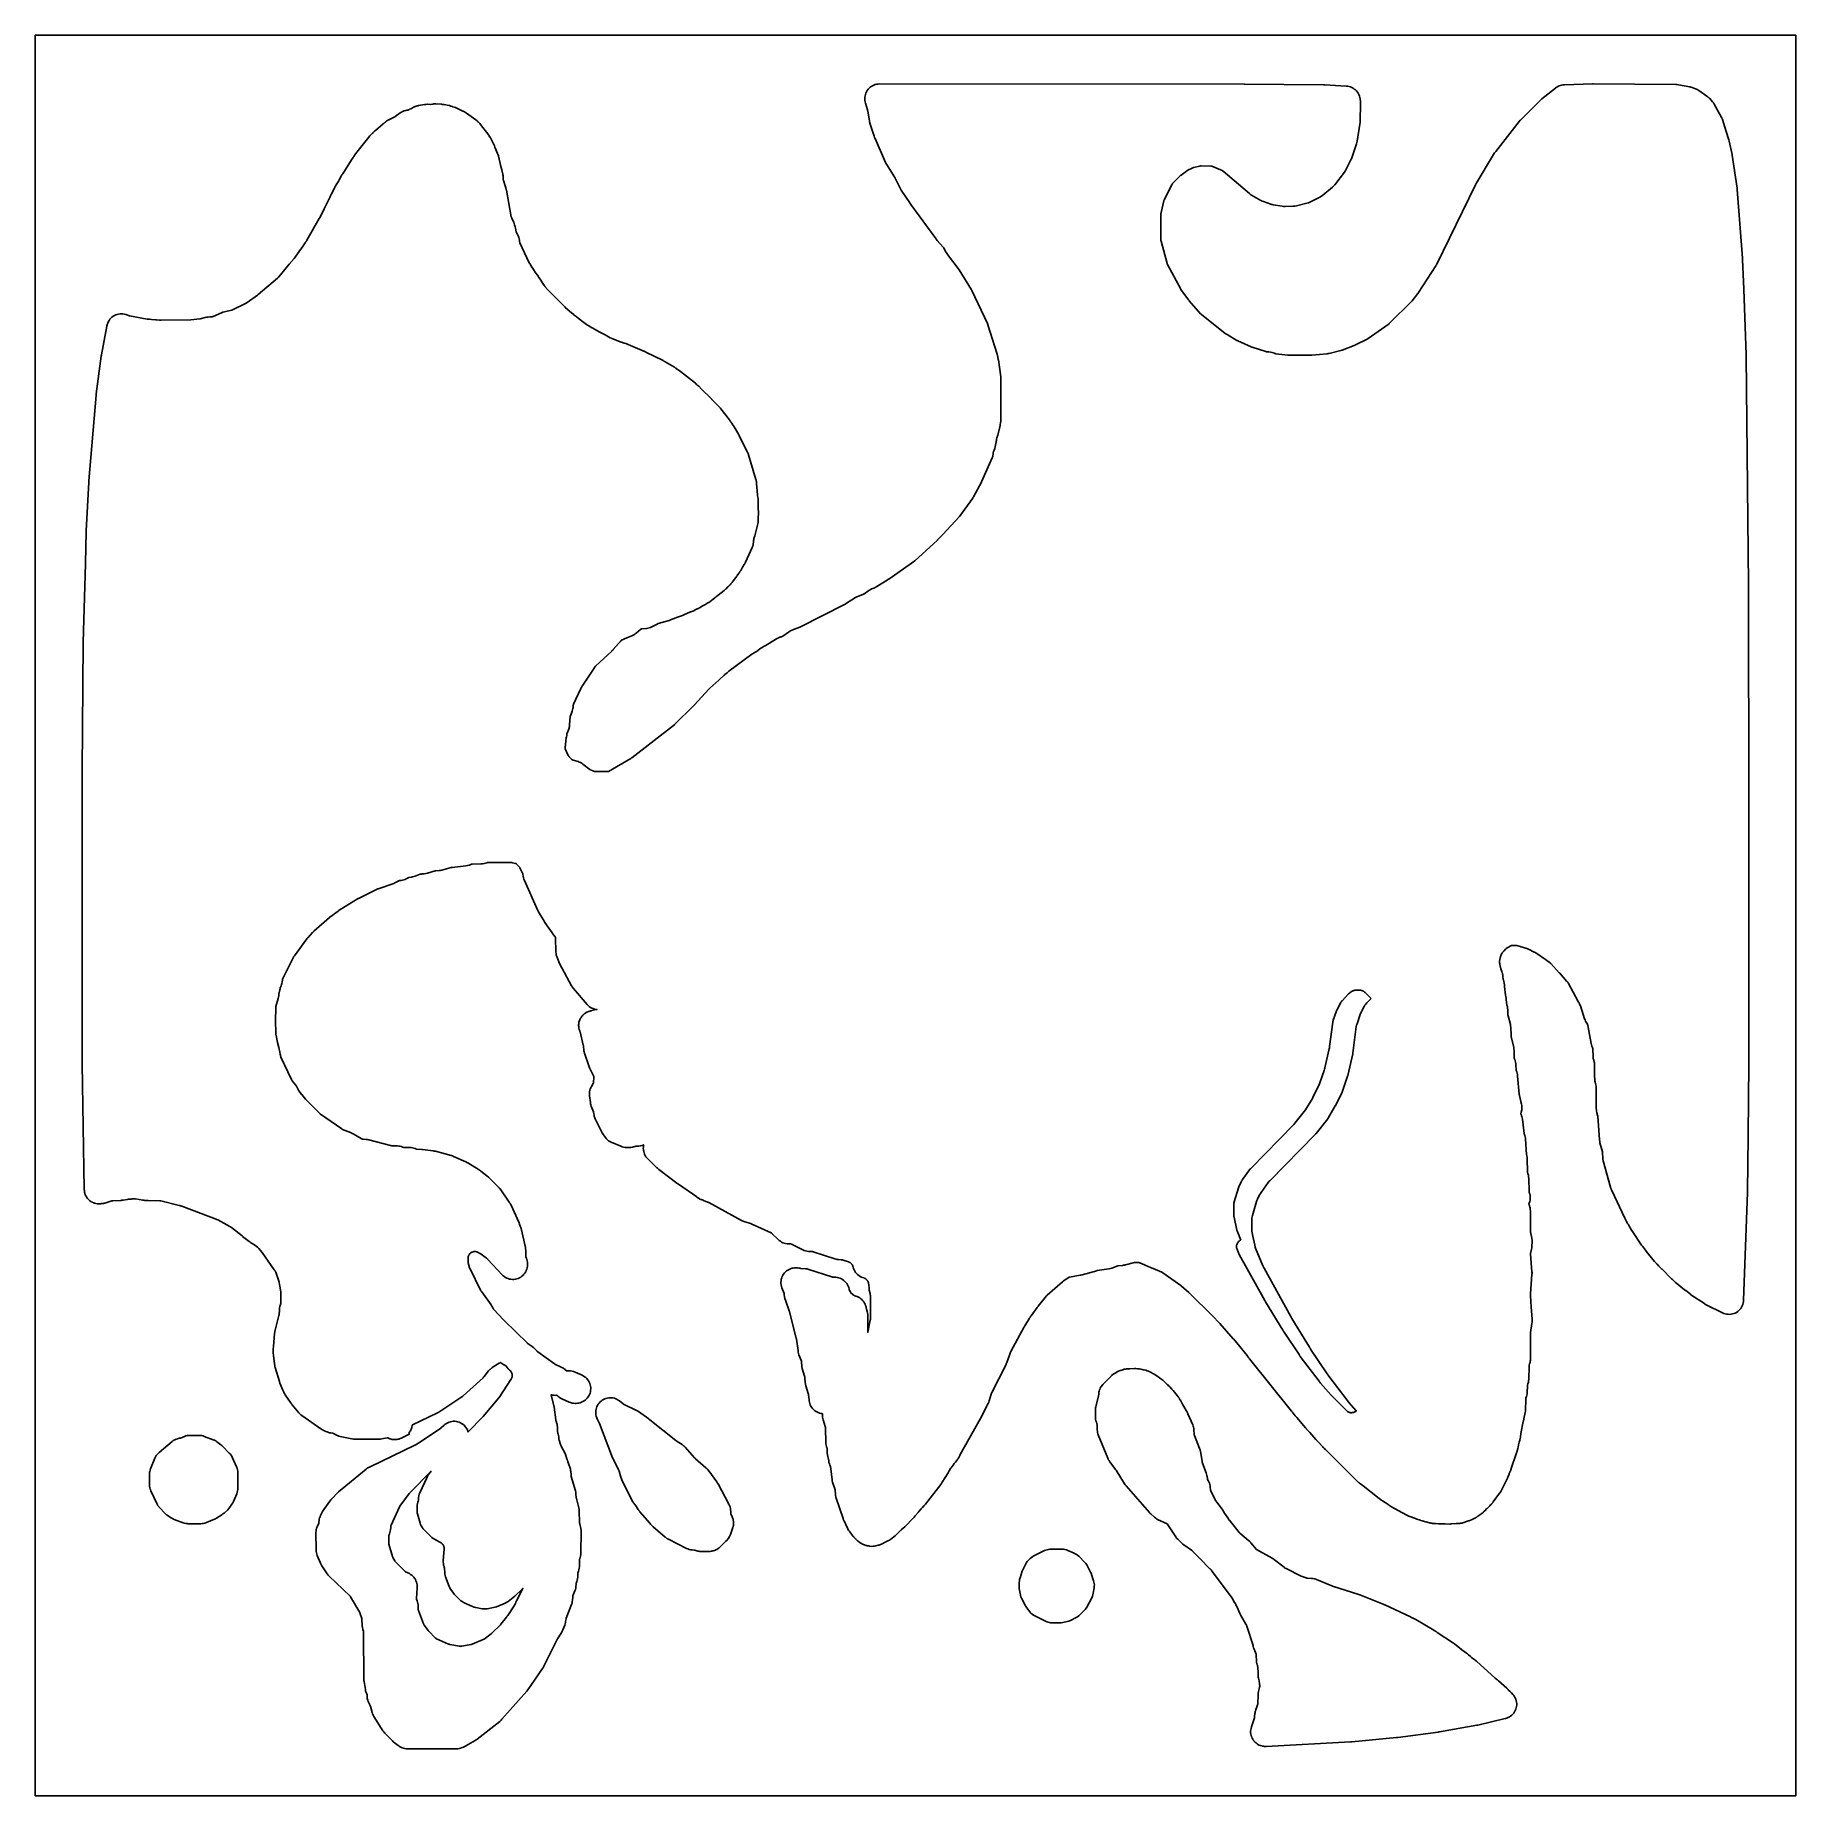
# Model space of a CAD drawing. Header units: millimetres. Extents: x 0 to 300, y 0 to 300.
import ezdxf

# ---------------------------------------------------------------- set-up
doc = ezdxf.new("R2010")
doc.units = ezdxf.units.MM
doc.layers.add('CUT', color=7, linetype='CONTINUOUS')

msp = doc.modelspace()

# ---------------------------------------------------------------- linework, layer by layer
at = {"layer": 'CUT'}
for points in [[(0.05, 0), (0.02, 0), (0.01, 0), (0.01, 0.01), (0, 0.01), (0, 0.02), (0, 0.05), (0, 299.95), (0, 299.98), (0, 299.99), (0.01, 300), (0.02, 300), (0.05, 300), (299.89, 300), (299.92, 300), (299.93, 300), (299.94, 300), (299.94, 299.99), (299.94, 299.98), (299.94, 299.95), (299.94, 0.05), (299.94, 0.02), (299.94, 0.01), (299.93, 0), (299.92, 0), (299.89, 0)], [(77.25, 72.4), (77.34, 72.5), (77.47, 72.63), (77.49, 72.65), (77.5, 72.66), (77.61, 72.76), (77.7, 72.83), (77.76, 72.87), (77.77, 72.88), (77.78, 72.89), (77.8, 72.9), (77.87, 72.96), (78.76, 73.54), (78.78, 73.55), (78.86, 73.6), (78.91, 73.63), (78.92, 73.63), (78.93, 73.64), (79.03, 73.7), (79.1, 73.73), (79.12, 73.74), (79.13, 73.75), (79.23, 73.79), (79.25, 73.8), (79.26, 73.8), (79.28, 73.81), (79.3, 73.82), (79.33, 73.8), (79.86, 73.45), (79.9, 73.43), (80, 73.36), (80.21, 73.22), (80.22, 73.21), (80.23, 73.2), (80.24, 73.2), (80.24, 73.19), (80.39, 72.97), (80.57, 72.76), (80.77, 72.58), (80.82, 72.53), (80.93, 72.45), (80.93, 72.44), (80.94, 72.44), (81, 72.36), (81.07, 72.28), (81.07, 72.27), (81.09, 72.24), (81.16, 72.12), (81.16, 72.11), (81.17, 72.1), (81.19, 72.03), (81.21, 71.98), (81.22, 71.96), (81.22, 71.95), (81.22, 71.94), (81.24, 71.86), (81.25, 71.81), (81.27, 71.69), (81.26, 71.71), (81.27, 71.65), (81.26, 71.59), (81.26, 71.49), (81.25, 71.44), (81.23, 71.38), (81.2, 71.26), (81.18, 71.2), (81.16, 71.15), (81.14, 71.12), (81.08, 71.02), (81.05, 70.97), (81.04, 70.96), (79.14, 68.02), (79.05, 67.89), (78.99, 67.82), (76.3, 64.63), (76.29, 64.61), (76.24, 64.56), (76.22, 64.54), (76.18, 64.49), (73.8, 62.06), (73.77, 62.03), (73.74, 62.01), (73.72, 62.09), (73.71, 62.1), (73.62, 62.33), (73.51, 62.55), (73.37, 62.76), (73.22, 62.96), (73.05, 63.14), (72.86, 63.3), (72.65, 63.44), (72.43, 63.56), (72.2, 63.66), (71.97, 63.73), (71.72, 63.78), (71.48, 63.81), (71.23, 63.81), (70.98, 63.78), (70.74, 63.74), (70.5, 63.66), (70.27, 63.57), (70.05, 63.45), (69.84, 63.31), (69.65, 63.15), (69.24, 62.78), (69.13, 62.69), (69.11, 62.67), (65.29, 60.1), (65.15, 60.01), (65.13, 60), (65.08, 59.97), (64.83, 59.8), (64.82, 59.8), (64.77, 59.77), (64.76, 59.76), (64.69, 59.72), (57.04, 56.04), (56.98, 56.02), (56.93, 55.99), (56.77, 55.92), (56.58, 55.8), (56.4, 55.67), (51.68, 51.82), (51.49, 51.65), (51.48, 51.64), (51.43, 51.59), (50.62, 50.73), (50.61, 50.72), (50.57, 50.68), (50.48, 50.57), (50.35, 50.41), (49.16, 48.76), (49.06, 48.61), (48.97, 48.44), (48.62, 47.76), (48.52, 47.55), (48.45, 47.34), (48.39, 47.11), (48.35, 46.89), (48.32, 46.62), (48.32, 46.61), (48.32, 46.59), (48.29, 46.49), (48.29, 46.47), (48.02, 45.81), (47.93, 45.58), (47.87, 45.33), (47.84, 45.09), (47.83, 44.84), (47.87, 41.86), (47.88, 41.62), (47.92, 41.39), (47.98, 41.16), (48.06, 40.94), (48.6, 39.62), (48.71, 39.39), (48.84, 39.17), (49.75, 37.83), (49.91, 37.61), (50.09, 37.42), (53.66, 34.01), (53.67, 34), (53.69, 33.98), (53.7, 33.96), (53.73, 33.93), (53.74, 33.91), (55.29, 31.21), (55.31, 31.15), (55.34, 31.09), (55.35, 31.07), (55.36, 31.03), (55.63, 30.19), (55.63, 30.18), (55.64, 30.15), (55.65, 30.1), (55.65, 30.05), (55.7, 28.96), (55.73, 28.66), (55.8, 28.36), (55.9, 28.03), (55.94, 27.92), (55.94, 27.91), (55.94, 27.9), (55.94, 27.88), (55.94, 27.83), (56, 19.84), (56.01, 19.65), (56.03, 19.46), (56.25, 18.09), (56.29, 17.89), (56.35, 17.7), (56.42, 17.51), (56.45, 17.44), (56.53, 17.26), (56.53, 17.24), (56.55, 16.8), (56.58, 16.55), (56.64, 16.3), (56.72, 16.06), (56.82, 15.82), (57.06, 15.36), (57.06, 15.35), (57.08, 15.33), (57.08, 15.32), (57.08, 15.31), (57.09, 15.29), (57.1, 15.26), (57.39, 14.21), (57.47, 13.99), (57.56, 13.77), (57.58, 13.73), (57.7, 13.52), (59.22, 11.09), (59.38, 10.87), (59.56, 10.67), (60.85, 9.36), (60.99, 9.22), (61.14, 9.1), (61.86, 8.57), (61.95, 8.5), (62.06, 8.42), (62.27, 8.3), (62.49, 8.19), (62.72, 8.11), (62.96, 8.05), (63.2, 8.01), (63.45, 8), (71.73, 8), (71.98, 8.01), (72.23, 8.05), (72.48, 8.11), (72.72, 8.2), (72.94, 8.31), (74.96, 9.43), (75.14, 9.54), (75.17, 9.56), (75.32, 9.67), (79.14, 12.67), (79.37, 12.87), (79.39, 12.89), (79.41, 12.91), (79.52, 13.03), (83.74, 17.85), (83.91, 18.07), (86.43, 21.67), (86.53, 21.83), (86.62, 21.99), (88.91, 26.63), (88.95, 26.69), (88.97, 26.72), (88.97, 26.73), (89.6, 27.69), (89.7, 27.87), (89.8, 28.06), (89.82, 28.13), (89.85, 28.21), (89.87, 28.26), (89.88, 28.29), (90.2, 29.06), (90.28, 29.28), (90.34, 29.5), (90.37, 29.72), (90.43, 30.18), (90.43, 30.21), (90.43, 30.22), (90.44, 30.25), (90.45, 30.26), (91.37, 32.6), (91.45, 32.84), (91.5, 33.09), (91.53, 33.34), (91.57, 33.86), (91.58, 33.94), (91.59, 34), (91.6, 34.04), (91.61, 34.06), (91.96, 34.95), (92.03, 35.17), (92.09, 35.39), (92.12, 35.62), (92.16, 36.04), (92.16, 36.11), (92.17, 36.16), (92.17, 36.21), (92.17, 36.28), (92.17, 36.3), (92.17, 36.31), (92.19, 36.34), (92.25, 36.5), (92.26, 36.53), (92.34, 36.77), (92.39, 37.02), (92.42, 37.28), (92.45, 37.85), (92.45, 37.94), (92.45, 37.95), (92.46, 38.01), (92.47, 38.04), (92.48, 38.06), (92.5, 38.13), (92.55, 38.26), (92.62, 38.51), (92.68, 38.77), (92.7, 39.04), (92.74, 40.21), (92.75, 40.3), (92.75, 40.34), (92.76, 40.38), (92.76, 40.39), (92.76, 40.4), (92.83, 40.58), (92.91, 40.85), (92.96, 41.13), (92.98, 41.42), (93, 45.01), (92.99, 45.29), (92.94, 45.57), (92.76, 46.36), (92.75, 46.44), (92.74, 46.53), (92.74, 46.54), (92.69, 48.48), (92.66, 48.78), (92.61, 49.06), (92.19, 50.64), (92.16, 50.76), (92.16, 50.77), (92.16, 50.78), (92.15, 50.8), (92.15, 50.84), (92.15, 50.86), (92.14, 50.89), (92.13, 51.35), (92.11, 51.56), (92.08, 51.76), (92.03, 51.96), (91.33, 54.38), (91.33, 54.39), (91.3, 54.48), (91.29, 54.5), (91.29, 54.51), (91.29, 54.52), (91.29, 54.54), (91.29, 54.57), (91.29, 54.62), (91.28, 54.69), (91.28, 54.74), (91.24, 55.25), (91.22, 55.45), (91.2, 55.54), (91.18, 55.65), (91.12, 55.84), (91.12, 55.85), (91.07, 55.99), (91.01, 56.16), (90.98, 56.26), (90.92, 56.44), (90.85, 56.64), (90.76, 56.92), (90.67, 57.2), (90.65, 57.25), (90.65, 57.26), (90.64, 57.27), (90.61, 57.35), (90.59, 57.42), (90.4, 57.99), (90.33, 58.16), (90.26, 58.33), (89.62, 59.58), (89.56, 59.71), (89.55, 59.74), (89.51, 59.84), (89.26, 60.58), (89.24, 60.66), (89.23, 60.71), (89.23, 60.76), (89.22, 60.96), (89.2, 61.18), (89.16, 61.39), (89.11, 61.61), (89.06, 61.75), (89.04, 61.81), (89.02, 61.91), (89.01, 61.93), (89, 61.96), (89, 61.97), (88.99, 62.04), (88.99, 62.11), (88.98, 62.21), (88.96, 62.84), (88.94, 63.08), (88.9, 63.33), (88.83, 63.56), (88.82, 63.59), (88.79, 63.68), (88.73, 63.83), (88.71, 63.9), (88.71, 63.91), (88.7, 63.95), (88.7, 63.98), (88.69, 64.05), (88.41, 66.21), (88.36, 66.51), (87.92, 68.25), (87.91, 68.33), (87.91, 68.34), (87.95, 68.33), (87.97, 68.33), (88.15, 68.29), (88.16, 68.29), (88.19, 68.28), (88.39, 68.25), (88.43, 68.24), (88.68, 68.23), (88.89, 68.24), (88.9, 68.24), (88.91, 68.22), (89.08, 68.05), (89.27, 67.9), (89.47, 67.77), (89.69, 67.66), (90.95, 67.09), (91.2, 67), (91.45, 66.93), (91.71, 66.88), (91.98, 66.87), (92.14, 66.87), (92.38, 66.88), (92.62, 66.92), (92.86, 66.98), (93.09, 67.06), (93.31, 67.16), (93.52, 67.28), (93.71, 67.43), (93.89, 67.59), (94.06, 67.77), (94.2, 67.96), (94.33, 68.17), (94.44, 68.38), (94.52, 68.61), (94.58, 68.85), (94.62, 69.09), (94.64, 69.33), (94.63, 69.57), (94.6, 69.81), (94.55, 70.05), (94.47, 70.28), (94.37, 70.5), (94.25, 70.71), (94.11, 70.91), (93.95, 71.09), (93.78, 71.26), (93.58, 71.41), (93.38, 71.54), (93.16, 71.65), (92, 72.17), (91.73, 72.27), (91.45, 72.35), (91.19, 72.4), (90.95, 72.43), (90.71, 72.44), (90.49, 72.43), (90.48, 72.44), (90.34, 72.58), (90.3, 72.61), (90.15, 72.74), (90.12, 72.76), (89.94, 72.88), (89.91, 72.89), (89.88, 72.9), (89.72, 72.99), (89.71, 72.99), (89.7, 73), (89.68, 73.01), (89.66, 73.02), (89.58, 73.06), (88.61, 73.51), (88.59, 73.52), (88.57, 73.53), (88.54, 73.55), (88.53, 73.56), (88.47, 73.6), (85.63, 75.64), (85.61, 75.66), (85.59, 75.68), (85.55, 75.71), (85.46, 75.79), (85.46, 75.8), (85.29, 75.98), (85.1, 76.18), (85.07, 76.2), (84.9, 76.37), (84.87, 76.39), (84.72, 76.5), (84.68, 76.53), (84.64, 76.56), (83.98, 76.99), (83.94, 77.03), (83.92, 77.04), (83.87, 77.09), (83.86, 77.1), (79.89, 81), (79.84, 81.05), (79.82, 81.07), (78.1, 82.92), (78.09, 82.93), (78.08, 82.95), (78.07, 82.96), (78.05, 82.98), (78.04, 82.99), (78.04, 83), (78.01, 83.05), (77.91, 83.26), (77.8, 83.45), (77.68, 83.64), (76.06, 85.87), (76.01, 85.95), (75.94, 86.06), (75.88, 86.15), (74.08, 89.77), (74.07, 89.77), (74.03, 89.89), (74.02, 89.91), (73.99, 89.98), (73.81, 90.58), (73.8, 90.63), (73.77, 90.73), (73.77, 90.77), (73.76, 90.79), (73.76, 90.82), (73.76, 90.85), (73.75, 90.96), (73.75, 91.66), (73.76, 91.77), (73.75, 91.76), (73.76, 91.81), (73.78, 91.87), (73.78, 91.88), (73.81, 91.98), (73.84, 92.06), (73.85, 92.08), (73.86, 92.11), (73.88, 92.14), (73.9, 92.18), (73.91, 92.19), (73.95, 92.24), (74, 92.32), (74.07, 92.4), (74.08, 92.42), (74.09, 92.43), (74.1, 92.44), (74.12, 92.45), (74.15, 92.48), (74.24, 92.55), (74.27, 92.57), (74.28, 92.58), (74.29, 92.58), (74.38, 92.62), (74.39, 92.63), (74.44, 92.65), (74.47, 92.66), (74.57, 92.7), (74.59, 92.7), (74.75, 92.74), (74.79, 92.75), (74.78, 92.74), (74.91, 92.75), (74.92, 92.75), (74.98, 92.75), (75, 92.75), (75.03, 92.74), (75.04, 92.74), (75.15, 92.71), (75.19, 92.7), (75.27, 92.67), (75.29, 92.67), (75.32, 92.66), (75.33, 92.65), (75.45, 92.59), (75.66, 92.49), (75.67, 92.49), (75.68, 92.48), (75.75, 92.44), (75.77, 92.42), (75.96, 92.29), (75.98, 92.28), (76.89, 91.59), (76.96, 91.53), (76.98, 91.52), (77.02, 91.49), (77.03, 91.48), (77.04, 91.47), (77.05, 91.46), (77.06, 91.45), (77.1, 91.41), (77.13, 91.38), (79.53, 88.79), (79.7, 88.62), (79.9, 88.46), (80.11, 88.33), (80.33, 88.21), (80.56, 88.12), (80.8, 88.05), (81.05, 88.01), (81.3, 87.99), (81.55, 88), (81.79, 88.03), (82.04, 88.08), (82.27, 88.16), (82.5, 88.26), (82.72, 88.39), (82.92, 88.54), (83.11, 88.7), (83.27, 88.88), (83.43, 89.08), (83.56, 89.29), (83.66, 89.52), (83.75, 89.75), (83.81, 89.99), (83.85, 90.24), (83.86, 90.49), (83.86, 90.69), (83.85, 90.93), (83.81, 91.17), (83.76, 91.41), (83.68, 91.63), (83.61, 91.8), (83.61, 91.84), (83.56, 92.95), (83.56, 92.98), (83.54, 93.21), (83.5, 93.44), (82.77, 96.64), (82.71, 96.86), (82.63, 97.07), (82.56, 97.24), (82.51, 97.43), (82.44, 97.66), (82.35, 97.88), (81.14, 100.52), (81.13, 100.55), (81.1, 100.63), (81.09, 100.65), (81, 100.81), (80.9, 100.95), (80.89, 100.97), (80.79, 101.12), (80.75, 101.17), (80.74, 101.18), (79.33, 103.23), (79.2, 103.4), (79.05, 103.56), (79.05, 103.57), (78.97, 103.65), (78.96, 103.66), (78.95, 103.67), (78.94, 103.68), (78.91, 103.72), (78.22, 104.41), (77.39, 105.25), (77.38, 105.26), (77.37, 105.27), (77.3, 105.33), (77.2, 105.43), (76.96, 105.64), (75.94, 106.42), (75.93, 106.43), (75.89, 106.47), (75.88, 106.48), (75.87, 106.48), (75.85, 106.5), (75.73, 106.58), (75.66, 106.63), (75.61, 106.66), (73.68, 107.87), (73.67, 107.87), (73.36, 108.04), (73.35, 108.04), (71.28, 108.96), (71.1, 109.03), (70.92, 109.08), (70.86, 109.1), (68.18, 109.82), (67.99, 109.87), (67.8, 109.9), (65.98, 110.1), (65.86, 110.11), (64.96, 110.2), (64.91, 110.21), (64.9, 110.21), (64.82, 110.23), (64.71, 110.28), (64.5, 110.35), (64.29, 110.41), (64.07, 110.44), (63.85, 110.46), (62.79, 110.49), (62.76, 110.49), (62.73, 110.49), (62.72, 110.49), (62.67, 110.5), (62.65, 110.51), (62.6, 110.53), (62.39, 110.61), (62.16, 110.67), (61.93, 110.71), (61.7, 110.73), (60.86, 110.76), (60.78, 110.76), (60.75, 110.77), (60.56, 110.81), (60.54, 110.81), (60.5, 110.82), (56.84, 111.76), (56.61, 111.81), (56.37, 111.84), (55.88, 111.87), (55.82, 111.88), (55.72, 111.88), (55.71, 111.88), (55.7, 111.89), (55.69, 111.89), (55.66, 111.91), (55.64, 111.92), (55.63, 111.93), (55.52, 112), (54.15, 112.77), (54.01, 112.85), (53.93, 112.89), (53.7, 113), (52.34, 113.55), (52.28, 113.58), (52.27, 113.58), (52.24, 113.6), (52.23, 113.61), (52.21, 113.62), (48.61, 116.14), (48.56, 116.17), (48.53, 116.2), (46.05, 118.68), (45.41, 119.48), (45.41, 119.49), (45.4, 119.5), (45.39, 119.51), (44.86, 120.26), (44.65, 120.67), (44.51, 120.9), (44.35, 121.13), (43.79, 121.8), (43.78, 121.81), (43.77, 121.83), (43.75, 121.85), (43.72, 121.9), (43.72, 121.91), (43.71, 121.92), (43.7, 121.94), (43.67, 122.04), (41.87, 125.86), (41.84, 125.92), (41.83, 125.94), (41.83, 125.95), (41.83, 125.96), (41.82, 125.97), (41.81, 126.01), (41.8, 126.03), (41.8, 126.04), (41.8, 126.05), (41.8, 126.06), (41.77, 126.18), (41.73, 126.36), (41.65, 126.72), (41.48, 127.49), (41.3, 128.35), (41.04, 129.55), (41.03, 129.62), (41.02, 129.66), (41.02, 129.68), (41.02, 129.71), (41.02, 129.75), (40.94, 132.34), (40.94, 132.42), (40.94, 132.45), (40.94, 132.47), (40.97, 133.89), (40.97, 133.91), (40.97, 133.97), (41.01, 134.39), (41.01, 134.46), (41.02, 134.46), (41.02, 134.49), (41.4, 135.87), (41.45, 136.11), (41.48, 136.35), (41.5, 136.62), (41.67, 137.33), (41.72, 137.53), (41.74, 137.64), (41.75, 137.67), (41.89, 138.03), (41.96, 138.23), (42.01, 138.43), (42.05, 138.63), (42.1, 139.05), (42.1, 139.06), (42.11, 139.09), (42.15, 139.19), (42.16, 139.2), (42.17, 139.23), (42.18, 139.26), (43.99, 142.89), (44.01, 142.93), (44.02, 142.94), (44.07, 143), (44.11, 143.07), (44.17, 143.14), (46.28, 146.04), (46.29, 146.05), (46.3, 146.07), (46.31, 146.09), (46.32, 146.1), (46.33, 146.11), (46.38, 146.16), (46.39, 146.17), (46.43, 146.22), (47.24, 147.08), (47.41, 147.25), (47.41, 147.26), (47.45, 147.3), (47.46, 147.31), (50.11, 149.65), (50.19, 149.72), (50.21, 149.73), (51.64, 150.76), (51.65, 150.77), (51.69, 150.8), (51.75, 150.84), (52.13, 151.11), (52.14, 151.12), (52.17, 151.13), (52.19, 151.15), (52.21, 151.17), (52.27, 151.21), (52.29, 151.22), (52.31, 151.24), (52.33, 151.26), (52.34, 151.26), (52.83, 151.56), (55.02, 152.88), (55.03, 152.88), (55.05, 152.89), (55.09, 152.91), (58.24, 154.49), (58.27, 154.5), (58.38, 154.54), (58.43, 154.56), (60.91, 155.41), (61.09, 155.48), (61.27, 155.56), (61.97, 155.93), (61.98, 155.94), (61.99, 155.94), (62, 155.94), (62.11, 155.95), (62.34, 155.98), (62.57, 156.02), (62.78, 156.08), (63, 156.16), (63.2, 156.26), (63.55, 156.44), (63.64, 156.48), (63.71, 156.49), (64.09, 156.54), (64.3, 156.57), (64.5, 156.62), (64.71, 156.69), (65.58, 157.04), (65.6, 157.05), (65.64, 157.06), (65.68, 157.07), (65.7, 157.07), (65.76, 157.07), (65.89, 157.08), (66.29, 157.11), (66.57, 157.14), (66.85, 157.21), (68.12, 157.61), (68.15, 157.62), (68.16, 157.62), (68.17, 157.62), (68.2, 157.63), (68.23, 157.63), (68.81, 157.67), (69.05, 157.69), (69.28, 157.74), (70.88, 158.16), (70.92, 158.17), (70.93, 158.17), (71.06, 158.19), (73.38, 158.46), (73.64, 158.5), (73.89, 158.57), (73.98, 158.6), (74.21, 158.69), (74.27, 158.72), (74.3, 158.73), (74.35, 158.75), (74.36, 158.75), (74.44, 158.75), (75.91, 158.78), (75.92, 158.78), (76.2, 158.8), (76.49, 158.86), (76.95, 158.98), (77.04, 159.01), (77.06, 159.01), (77.07, 159.01), (77.11, 159.01), (77.14, 159.02), (77.16, 159.03), (77.17, 159.03), (77.18, 159.03), (77.26, 159.03), (81.11, 159.02), (81.24, 159.01), (81.28, 159), (81.29, 159), (81.82, 158.88), (81.92, 158.85), (81.93, 158.85), (81.93, 158.84), (81.95, 158.83), (82.44, 158.31), (82.49, 158.26), (82.53, 158.21), (82.55, 158.19), (82.55, 158.18), (82.56, 158.18), (82.57, 158.15), (83.03, 157.22), (83.08, 157.11), (83.09, 157.08), (83.09, 157.07), (83.09, 157.06), (83.1, 157.03), (83.14, 156.68), (83.18, 156.43), (83.25, 156.19), (83.34, 155.96), (85.57, 150.98), (85.61, 150.88), (85.73, 150.65), (86.69, 149.01), (86.82, 148.81), (88.49, 146.5), (88.52, 146.46), (88.59, 146.37), (88.59, 146.36), (88.6, 146.36), (88.6, 146.35), (88.61, 146.33), (88.61, 146.31), (88.61, 146.27), (88.7, 143.77), (88.73, 143.51), (88.78, 143.24), (88.86, 142.99), (89.18, 142.13), (89.32, 141.81), (91.38, 137.99), (91.52, 137.76), (91.69, 137.55), (94.03, 134.84), (94.2, 134.66), (94.39, 134.49), (94.6, 134.35), (94.82, 134.23), (95.05, 134.13), (95.28, 134.05), (95.53, 134), (95.71, 133.98), (95.51, 133.97), (95.28, 133.93), (95.04, 133.87), (94.81, 133.79), (94.78, 133.78), (94.7, 133.76), (94.67, 133.75), (94.64, 133.74), (94.53, 133.71), (94.47, 133.7), (94.29, 133.64), (94.23, 133.62), (94.16, 133.59), (94.15, 133.59), (94.14, 133.59), (94.12, 133.58), (94.07, 133.56), (94.05, 133.55), (94, 133.53), (93.86, 133.45), (93.78, 133.41), (93.65, 133.32), (93.57, 133.27), (93.51, 133.22), (93.46, 133.18), (93.38, 133.1), (93.29, 133.01), (93.21, 132.93), (93.13, 132.83), (93.05, 132.73), (92.99, 132.64), (92.91, 132.52), (92.87, 132.43), (92.8, 132.3), (92.77, 132.21), (92.71, 132.06), (92.69, 131.99), (92.64, 131.82), (92.63, 131.76), (92.6, 131.57), (92.59, 131.52), (92.58, 131.36), (92.58, 131.32), (92.58, 131.3), (92.58, 131.28), (92.59, 131.07), (92.59, 131.04), (92.62, 130.82), (92.62, 130.8), (92.68, 130.58), (92.68, 130.57), (92.76, 130.34), (92.77, 130.3), (92.78, 130.29), (92.79, 130.25), (92.8, 130.22), (92.82, 130.16), (93.37, 127.91), (93.4, 127.83), (93.4, 127.82), (93.4, 127.81), (93.4, 127.79), (93.4, 127.76), (93.41, 127.66), (93.41, 127.63), (93.41, 127.62), (93.44, 127.17), (93.46, 126.96), (93.5, 126.75), (93.56, 126.55), (94.29, 124.37), (94.41, 124.07), (95.1, 122.66), (95.15, 122.55), (95.15, 122.53), (95.16, 122.49), (95.16, 122.48), (95.13, 121.55), (95.13, 121.49), (95.13, 121.48), (95.1, 121.42), (95.07, 121.35), (94.78, 120.87), (94.66, 120.66), (94.57, 120.44), (94.5, 120.21), (94.45, 119.98), (94.43, 119.75), (94.42, 119.51), (94.44, 119.28), (94.58, 118.14), (94.61, 117.93), (94.67, 117.72), (94.73, 117.52), (95.12, 116.54), (95.12, 116.53), (95.13, 116.52), (95.13, 116.51), (95.13, 116.49), (95.16, 116.2), (95.2, 115.98), (95.25, 115.76), (95.32, 115.55), (95.41, 115.34), (96.6, 112.96), (96.71, 112.77), (96.83, 112.6), (97.14, 112.18), (97.3, 111.97), (97.49, 111.79), (97.69, 111.63), (97.91, 111.49), (98.15, 111.37), (99.75, 110.67), (99.99, 110.58), (100.24, 110.51), (100.49, 110.47), (100.75, 110.46), (101.22, 110.46), (101.24, 110.46), (101.47, 110.47), (101.48, 110.47), (101.49, 110.47), (101.71, 110.51), (101.73, 110.51), (101.95, 110.57), (101.97, 110.57), (101.98, 110.58), (102.18, 110.65), (102.2, 110.65), (102.3, 110.69), (102.34, 110.71), (102.35, 110.71), (102.36, 110.71), (102.6, 110.69), (102.84, 110.7), (103.09, 110.73), (103.33, 110.79), (103.41, 110.82), (103.56, 110.87), (103.64, 110.91), (103.68, 110.93), (103.65, 110.8), (103.64, 110.77), (103.61, 110.53), (103.6, 110.28), (103.62, 110.07), (103.62, 110.04), (103.66, 109.83), (103.66, 109.8), (103.72, 109.56), (103.8, 109.33), (103.91, 109.11), (104.04, 108.9), (104.19, 108.71), (104.35, 108.53), (105.91, 107.01), (105.99, 106.93), (106.05, 106.88), (106.22, 106.73), (109.3, 104.38), (109.47, 104.27), (109.58, 104.2), (112.69, 102.04), (112.79, 101.97), (112.87, 101.91), (112.9, 101.89), (112.91, 101.89), (112.93, 101.87), (113.16, 101.74), (113.21, 101.71), (113.25, 101.69), (113.39, 101.63), (113.44, 101.61), (113.45, 101.61), (113.46, 101.6), (113.62, 101.54), (113.77, 101.48), (113.82, 101.46), (113.83, 101.45), (114.51, 101.18), (114.65, 101.13), (114.67, 101.12), (114.69, 101.11), (114.72, 101.1), (114.78, 101.07), (120.33, 98.01), (120.59, 97.89), (120.87, 97.79), (121.9, 97.5), (121.94, 97.49), (121.98, 97.47), (125.37, 95.91), (125.43, 95.88), (125.47, 95.86), (125.48, 95.85), (125.49, 95.84), (125.51, 95.81), (126.58, 94.78), (126.76, 94.62), (126.95, 94.48), (127.16, 94.35), (127.38, 94.25), (127.61, 94.17), (127.84, 94.12), (128.08, 94.08), (128.32, 94.07), (128.49, 94.07), (128.53, 94.07), (128.62, 94.05), (128.68, 94.04), (128.71, 94.04), (128.81, 94.01), (128.9, 93.98), (128.95, 93.96), (130.76, 93.03), (131, 92.93), (131.24, 92.85), (131.49, 92.79), (131.74, 92.76), (132.34, 92.73), (132.39, 92.72), (132.4, 92.72), (132.51, 92.7), (132.64, 92.67), (132.67, 92.66), (132.68, 92.65), (136.23, 91.49), (136.44, 91.44), (136.65, 91.4), (136.86, 91.37), (137.31, 91.35), (137.33, 91.35), (137.36, 91.34), (137.37, 91.34), (137.48, 91.32), (137.54, 91.31), (137.67, 91.27), (138.53, 90.99), (138.64, 90.95), (138.7, 90.92), (138.71, 90.92), (138.75, 90.9), (138.83, 90.86), (138.89, 90.82), (138.93, 90.78), (138.97, 90.75), (139.02, 90.7), (139.07, 90.65), (139.08, 90.64), (139.1, 90.61), (139.13, 90.58), (139.15, 90.55), (139.2, 90.47), (139.23, 90.41), (139.24, 90.4), (139.28, 90.3), (139.29, 90.29), (139.3, 90.26), (139.32, 90.19), (139.35, 90.09), (139.42, 89.85), (139.51, 89.62), (139.63, 89.4), (139.77, 89.19), (139.92, 89), (140.1, 88.82), (140.29, 88.66), (140.5, 88.52), (140.72, 88.4), (140.95, 88.31), (141.14, 88.25), (141.21, 88.22), (141.3, 88.19), (141.35, 88.16), (141.36, 88.16), (141.38, 88.15), (141.4, 88.14), (141.43, 88.13), (141.44, 88.12), (141.45, 88.11), (141.52, 88.05), (141.56, 88.01), (141.65, 87.93), (141.66, 87.93), (141.68, 87.9), (141.72, 87.86), (141.75, 87.81), (141.76, 87.8), (141.77, 87.78), (141.8, 87.75), (141.84, 87.68), (141.84, 87.67), (141.86, 87.65), (141.87, 87.62), (141.88, 87.61), (141.88, 87.6), (141.89, 87.56), (141.91, 87.52), (141.94, 87.43), (141.96, 87.37), (141.97, 87.3), (141.98, 87.27), (141.99, 87.22), (141.99, 87.21), (142, 87.2), (142, 87.19), (142, 87.18), (142, 87.17), (142, 87.14), (142.01, 87.07), (142.01, 87.05), (142.05, 86.51), (142.08, 86.24), (142.1, 86.16), (142.14, 85.98), (142.16, 85.91), (142.2, 85.74), (142.24, 85.58), (142.26, 85.51), (142.27, 85.39), (142.27, 85.37), (142.28, 85.26), (142.28, 81.18), (142.28, 81.14), (142.28, 81.12), (142.27, 81.09), (142.26, 81.03), (141.86, 78.99), (141.85, 78.96), (141.85, 78.98), (141.85, 81.78), (141.84, 82.03), (141.8, 82.27), (141.74, 82.52), (141.68, 82.72), (141.67, 82.76), (141.66, 82.78), (141.62, 82.93), (141.6, 82.98), (141.6, 82.99), (141.59, 83.05), (141.55, 83.29), (141.48, 83.52), (141.39, 83.75), (141.28, 83.97), (141.15, 84.17), (141, 84.36), (140.84, 84.54), (140.65, 84.7), (140.46, 84.84), (140.25, 84.96), (140.03, 85.06), (139.8, 85.13), (139.65, 85.17), (139.62, 85.18), (139.61, 85.19), (139.6, 85.19), (139.59, 85.19), (139.57, 85.21), (139.56, 85.22), (139.48, 85.29), (139.37, 85.38), (138.92, 85.75), (138.91, 85.75), (138.9, 85.77), (138.89, 85.77), (138.89, 85.78), (138.88, 85.79), (138.88, 85.8), (138.87, 85.81), (138.76, 86.09), (138.74, 86.12), (138.69, 86.24), (138.67, 86.28), (138.66, 86.3), (138.65, 86.37), (138.59, 86.61), (138.5, 86.84), (138.4, 87.07), (138.27, 87.28), (138.12, 87.48), (137.95, 87.66), (137.76, 87.82), (137.56, 87.97), (137.34, 88.09), (137.11, 88.2), (136.88, 88.28), (136.63, 88.33), (136.39, 88.36), (135.99, 88.39), (135.96, 88.39), (135.92, 88.39), (135.85, 88.4), (135.81, 88.4), (135.8, 88.4), (135.75, 88.41), (135.74, 88.42), (131.82, 89.7), (131.52, 89.77), (131.22, 89.81), (130.38, 89.87), (130.35, 89.88), (130.18, 89.89), (130.11, 89.89), (129.87, 89.94), (129.63, 89.96), (129.38, 89.95), (129.14, 89.93), (128.89, 89.88), (128.66, 89.8), (128.43, 89.7), (128.22, 89.58), (128.02, 89.44), (127.83, 89.28), (127.66, 89.11), (127.51, 88.91), (127.37, 88.71), (127.26, 88.49), (127.17, 88.26), (127.1, 88.02), (127.06, 87.78), (127.04, 87.53), (127.05, 87.29), (127.07, 87.04), (127.13, 86.8), (127.2, 86.57), (127.57, 85.6), (127.58, 85.59), (127.6, 85.52), (127.61, 85.49), (127.61, 85.47), (127.62, 85.39), (127.66, 85.02), (127.72, 84.72), (127.8, 84.43), (128.47, 82.61), (128.48, 82.59), (128.49, 82.56), (128.5, 82.54), (128.53, 82.45), (129.65, 77.95), (129.67, 77.86), (129.67, 77.85), (129.67, 77.83), (129.96, 75.85), (129.96, 75.8), (129.99, 75.57), (130.05, 75.35), (130.12, 75.13), (130.53, 74.08), (130.53, 74.07), (130.54, 74.04), (130.54, 74.03), (130.54, 74.02), (130.54, 73.99), (130.54, 73.95), (130.55, 73.87), (130.55, 73.81), (130.59, 73.33), (130.62, 73.07), (130.69, 72.81), (131.08, 71.53), (131.1, 71.47), (131.13, 71.38), (131.13, 71.37), (131.14, 71.34), (131.14, 71.33), (131.14, 71.32), (131.14, 71.26), (131.14, 71.19), (131.18, 70.45), (131.22, 70.14), (131.29, 69.85), (131.69, 68.55), (131.72, 68.42), (131.72, 68.41), (131.72, 68.4), (131.72, 68.39), (131.72, 68.38), (131.72, 68.37), (131.73, 68.35), (131.73, 68.3), (131.73, 68.29), (131.77, 67.97), (131.85, 67.33), (131.85, 67.31), (131.89, 67.09), (131.89, 67.07), (131.95, 66.84), (132.03, 66.62), (132.14, 66.4), (132.27, 66.2), (132.41, 66.01), (132.57, 65.83), (132.75, 65.67), (132.94, 65.53), (133.15, 65.41), (133.36, 65.31), (133.59, 65.22), (133.82, 65.16), (134.05, 65.13), (134.08, 65.13), (134.09, 65.13), (134.09, 65.12), (134.09, 65.11), (134.1, 65.09), (134.1, 65.04), (134.11, 64.73), (134.13, 64.51), (134.17, 64.3), (134.23, 64.09), (134.6, 62.9), (134.62, 62.83), (134.62, 62.78), (134.62, 62.76), (134.62, 62.66), (134.68, 60.22), (134.7, 59.99), (134.7, 59.97), (134.74, 59.73), (134.81, 59.49), (134.82, 59.47), (134.82, 59.46), (134.83, 59.44), (134.85, 59.37), (134.87, 59.33), (134.88, 59.29), (134.89, 59.27), (134.9, 59.23), (134.91, 59.21), (134.91, 59.2), (134.91, 59.19), (134.91, 59.1), (134.94, 58.36), (134.97, 58.09), (135.02, 57.82), (135.14, 57.36), (135.18, 57.06), (135.22, 56.8), (135.3, 56.55), (135.39, 56.31), (135.43, 56.24), (135.44, 56.22), (135.45, 56.21), (135.45, 56.2), (135.45, 56.19), (135.46, 56.18), (135.47, 56.15), (135.47, 56.14), (135.47, 56.12), (135.48, 56.11), (135.48, 56.1), (135.76, 53.89), (135.76, 53.86), (135.8, 53.64), (135.85, 53.42), (136.26, 52.13), (136.26, 52.11), (136.27, 52.11), (136.28, 52.07), (136.28, 52.06), (136.28, 52.05), (136.29, 52.02), (136.29, 52), (136.34, 51.37), (136.34, 51.36), (136.36, 51.16), (136.36, 51.15), (136.4, 50.96), (136.4, 50.94), (136.41, 50.9), (136.46, 50.77), (136.47, 50.72), (137.63, 47.23), (137.64, 47.21), (137.65, 47.19), (137.66, 47.15), (137.68, 47.1), (137.68, 47.09), (137.71, 47.01), (137.73, 46.97), (137.73, 46.96), (137.74, 46.95), (137.76, 46.9), (137.79, 46.82), (137.81, 46.79), (137.85, 46.72), (138.23, 45.94), (138.42, 45.55), (138.46, 45.48), (138.47, 45.46), (138.58, 45.26), (138.6, 45.23), (138.62, 45.21), (138.64, 45.18), (138.71, 45.08), (138.72, 45.07), (138.74, 45.03), (139.12, 44.51), (139.17, 44.43), (139.24, 44.34), (139.3, 44.26), (139.44, 44.1), (139.46, 44.08), (139.48, 44.06), (139.52, 44.02), (139.54, 44), (139.61, 43.92), (139.62, 43.91), (139.64, 43.89), (139.69, 43.84), (139.7, 43.84), (139.71, 43.83), (139.72, 43.83), (139.74, 43.81), (139.77, 43.78), (139.94, 43.6), (140.1, 43.45), (140.27, 43.32), (140.56, 43.11), (140.75, 42.98), (140.95, 42.87), (141.12, 42.81), (141.16, 42.79), (141.19, 42.78), (141.21, 42.77), (141.23, 42.77), (141.26, 42.76), (141.27, 42.75), (141.37, 42.71), (141.39, 42.71), (141.42, 42.7), (141.46, 42.69), (141.48, 42.68), (141.52, 42.67), (141.56, 42.66), (141.63, 42.64), (141.64, 42.64), (141.75, 42.62), (141.78, 42.61), (141.79, 42.61), (141.85, 42.59), (141.86, 42.59), (141.87, 42.58), (141.88, 42.58), (141.89, 42.58), (141.91, 42.58), (141.93, 42.57), (141.96, 42.57), (142.11, 42.54), (142.2, 42.52), (142.48, 42.5), (142.75, 42.51), (142.86, 42.53), (142.99, 42.54), (143.24, 42.59), (143.61, 42.68), (143.68, 42.7), (143.69, 42.71), (143.7, 42.71), (143.73, 42.72), (143.76, 42.73), (143.79, 42.73), (143.88, 42.76), (144, 42.8), (144.19, 42.89), (144.92, 43.26), (145.24, 43.42), (145.25, 43.42), (145.32, 43.46), (145.33, 43.47), (145.39, 43.5), (145.43, 43.52), (145.46, 43.54), (145.49, 43.56), (145.52, 43.58), (145.6, 43.62), (145.63, 43.64), (145.75, 43.73), (146.5, 44.3), (146.75, 44.52), (147.53, 45.3), (147.57, 45.34), (147.61, 45.38), (148.16, 45.85), (148.26, 45.95), (148.28, 45.97), (148.3, 45.99), (148.33, 46.02), (148.37, 46.06), (148.41, 46.09), (148.56, 46.24), (149.23, 46.98), (149.73, 47.48), (149.92, 47.68), (150.4, 48.28), (150.43, 48.32), (150.45, 48.34), (150.46, 48.35), (150.47, 48.36), (150.56, 48.46), (150.94, 48.89), (151.17, 49.14), (151.4, 49.39), (151.41, 49.4), (151.48, 49.48), (151.53, 49.54), (151.62, 49.64), (151.65, 49.68), (154.28, 53.07), (154.32, 53.13), (154.32, 53.14), (154.33, 53.15), (154.34, 53.16), (154.38, 53.21), (154.54, 53.44), (155.51, 55.03), (155.73, 55.39), (155.96, 55.78), (155.99, 55.82), (156, 55.84), (156.01, 55.85), (156.02, 55.86), (156.02, 55.87), (156.03, 55.88), (156.04, 55.89), (156.37, 56.33), (156.57, 56.6), (156.78, 56.87), (157.13, 57.32), (157.15, 57.36), (157.24, 57.48), (157.33, 57.64), (157.33, 57.65), (157.53, 58.01), (157.6, 58.14), (161.06, 64.3), (161.12, 64.4), (161.15, 64.46), (162.09, 66.36), (162.19, 66.55), (162.34, 66.85), (162.44, 67.06), (162.51, 67.28), (162.85, 68.44), (162.85, 68.45), (162.85, 68.46), (162.86, 68.47), (162.87, 68.49), (162.88, 68.52), (162.91, 68.59), (162.92, 68.61), (165.39, 73.5), (165.4, 73.51), (165.41, 73.53), (165.41, 73.54), (165.42, 73.56), (165.43, 73.58), (165.44, 73.6), (165.53, 73.81), (165.98, 75.09), (166.16, 75.6), (166.17, 75.64), (166.2, 75.72), (166.21, 75.73), (168.49, 79.89), (168.53, 79.96), (168.57, 80.03), (168.58, 80.04), (168.6, 80.07), (169.39, 81.36), (169.45, 81.46), (169.48, 81.51), (169.52, 81.58), (169.57, 81.67), (169.62, 81.74), (169.62, 81.75), (169.64, 81.78), (169.65, 81.79), (169.65, 81.8), (170.72, 83.19), (170.86, 83.39), (170.86, 83.4), (170.87, 83.41), (170.88, 83.42), (172.3, 85.19), (172.33, 85.23), (172.35, 85.25), (172.37, 85.27), (172.38, 85.29), (172.39, 85.29), (174.99, 87.56), (175.06, 87.62), (175.11, 87.67), (175.13, 87.69), (175.17, 87.73), (175.2, 87.75), (176.09, 88.34), (176.11, 88.36), (176.13, 88.37), (176.14, 88.37), (176.19, 88.39), (176.2, 88.39), (176.21, 88.39), (178.05, 88.69), (178.13, 88.7), (178.35, 88.76), (180.84, 89.48), (180.86, 89.49), (180.88, 89.49), (180.92, 89.5), (180.94, 89.5), (182.91, 89.79), (183.18, 89.84), (183.44, 89.92), (184.42, 90.29), (184.46, 90.31), (184.47, 90.31), (184.48, 90.31), (184.49, 90.32), (184.51, 90.32), (184.52, 90.32), (185.16, 90.37), (185.17, 90.37), (185.25, 90.38), (185.41, 90.4), (185.43, 90.4), (185.62, 90.44), (185.65, 90.45), (185.67, 90.45), (185.69, 90.46), (185.73, 90.47), (187.26, 90.89), (187.29, 90.9), (187.31, 90.9), (187.32, 90.91), (187.33, 90.91), (187.34, 90.91), (187.35, 90.91), (187.36, 90.91), (187.36, 90.9), (187.37, 90.9), (187.46, 90.89), (187.87, 90.86), (187.89, 90.86), (187.92, 90.86), (188.01, 90.85), (188.07, 90.85), (188.08, 90.85), (188.09, 90.85), (188.09, 90.84), (188.12, 90.84), (188.13, 90.84), (188.14, 90.84), (188.16, 90.83), (188.17, 90.83), (188.19, 90.82), (188.97, 90.48), (189.05, 90.45), (189.07, 90.44), (189.6, 90.21), (189.91, 90.08), (190.85, 89.68), (191.94, 89.22), (191.95, 89.21), (191.96, 89.21), (191.97, 89.21), (191.97, 89.2), (191.98, 89.2), (191.99, 89.2), (192, 89.19), (192.01, 89.18), (192.02, 89.18), (192.03, 89.17), (192.04, 89.16), (192.05, 89.16), (192.05, 89.15), (192.07, 89.14), (192.11, 89.12), (195.15, 86.97), (195.17, 86.96), (195.19, 86.94), (195.21, 86.92), (196.55, 85.77), (196.62, 85.71), (200.66, 81.66), (201.65, 80.65), (201.71, 80.59), (201.74, 80.56), (201.78, 80.51), (201.84, 80.45), (204.11, 77.88), (204.18, 77.8), (204.37, 77.58), (204.7, 77.21), (206.48, 75), (206.51, 74.96), (206.53, 74.93), (206.68, 74.69), (206.7, 74.67), (206.71, 74.65), (206.83, 74.49), (206.85, 74.45), (214.03, 65.55), (214.19, 65.35), (214.24, 65.28), (214.29, 65.22), (214.65, 64.77), (214.67, 64.75), (214.71, 64.7), (214.72, 64.69), (214.73, 64.68), (214.73, 64.67), (214.74, 64.66), (214.75, 64.65), (214.76, 64.64), (214.86, 64.51), (214.92, 64.45), (216.44, 62.69), (216.53, 62.58), (216.57, 62.52), (216.59, 62.5), (216.61, 62.47), (216.71, 62.36), (216.72, 62.34), (217.13, 61.89), (218.15, 60.71), (218.27, 60.58), (218.33, 60.52), (218.96, 59.89), (218.97, 59.88), (219.36, 59.45), (219.44, 59.36), (219.49, 59.31), (219.5, 59.3), (219.51, 59.29), (219.59, 59.21), (219.6, 59.2), (219.81, 58.99), (219.82, 58.99), (222.94, 55.9), (225.22, 53.62), (225.23, 53.61), (225.45, 53.41), (225.48, 53.39), (225.49, 53.39), (225.49, 53.38), (225.51, 53.36), (225.62, 53.27), (225.63, 53.26), (225.76, 53.15), (225.77, 53.14), (226.06, 52.93), (226.07, 52.93), (226.21, 52.82), (228.96, 50.65), (229.17, 50.51), (229.22, 50.48), (229.27, 50.45), (229.67, 50.19), (229.72, 50.15), (229.81, 50.09), (229.83, 50.07), (229.9, 50.02), (230.08, 49.9), (230.14, 49.86), (230.67, 49.51), (230.69, 49.5), (230.71, 49.48), (230.78, 49.43), (230.92, 49.34), (230.97, 49.31), (230.98, 49.31), (231.07, 49.25), (232.19, 48.64), (233.68, 47.82), (233.7, 47.81), (233.77, 47.77), (233.79, 47.76), (233.86, 47.73), (233.92, 47.7), (233.97, 47.68), (234, 47.67), (235.13, 47.23), (235.14, 47.23), (235.26, 47.19), (235.38, 47.15), (235.4, 47.14), (235.79, 47.03), (235.95, 46.97), (236.02, 46.94), (236.04, 46.93), (236.3, 46.85), (237.56, 46.53), (237.57, 46.53), (237.61, 46.52), (237.76, 46.48), (237.81, 46.47), (237.83, 46.46), (237.92, 46.44), (237.94, 46.44), (237.99, 46.43), (238.02, 46.42), (238.03, 46.42), (238.06, 46.42), (238.07, 46.42), (238.08, 46.42), (238.09, 46.42), (238.19, 46.41), (238.22, 46.4), (238.23, 46.4), (238.24, 46.4), (238.25, 46.4), (238.27, 46.4), (238.29, 46.4), (238.31, 46.39), (238.35, 46.39), (238.4, 46.39), (238.43, 46.39), (238.54, 46.38), (239.09, 46.33), (239.29, 46.32), (239.3, 46.32), (239.36, 46.32), (240.15, 46.34), (240.18, 46.34), (240.2, 46.34), (240.21, 46.34), (240.99, 46.31), (241.07, 46.31), (241.08, 46.31), (241.25, 46.32), (242.1, 46.38), (242.14, 46.38), (242.19, 46.39), (242.26, 46.39), (242.4, 46.39), (242.61, 46.41), (242.62, 46.41), (242.65, 46.41), (242.73, 46.42), (242.75, 46.42), (242.77, 46.42), (242.78, 46.43), (242.79, 46.43), (242.8, 46.43), (242.9, 46.44), (242.95, 46.45), (243, 46.46), (243.08, 46.48), (243.19, 46.51), (243.24, 46.53), (244.21, 46.83), (244.23, 46.84), (244.24, 46.85), (244.27, 46.86), (244.3, 46.87), (244.31, 46.87), (244.4, 46.9), (244.44, 46.91), (244.55, 46.97), (244.58, 46.98), (244.64, 47), (244.68, 47.02), (244.69, 47.03), (245.35, 47.37), (245.38, 47.38), (245.4, 47.39), (245.44, 47.41), (245.44, 47.42), (245.48, 47.44), (245.49, 47.44), (245.51, 47.45), (245.57, 47.49), (245.58, 47.49), (245.8, 47.63), (246.43, 48.09), (246.71, 48.33), (246.72, 48.34), (246.76, 48.38), (246.79, 48.41), (246.8, 48.42), (246.91, 48.51), (246.92, 48.52), (246.93, 48.53), (246.95, 48.55), (247.32, 48.93), (247.34, 48.95), (247.35, 48.96), (247.82, 49.42), (247.95, 49.55), (248.03, 49.66), (248.04, 49.67), (248.05, 49.68), (248.06, 49.69), (248.07, 49.7), (248.08, 49.71), (248.09, 49.72), (248.1, 49.73), (248.11, 49.74), (248.13, 49.76), (248.14, 49.77), (248.15, 49.78), (248.16, 49.79), (248.16, 49.8), (248.2, 49.84), (248.28, 49.92), (248.37, 50.04), (248.39, 50.06), (248.4, 50.08), (249.49, 51.56), (249.55, 51.64), (249.64, 51.78), (249.67, 51.82), (249.7, 51.87), (249.75, 51.96), (249.78, 52.01), (249.81, 52.07), (249.82, 52.09), (250.78, 54.01), (250.79, 54.03), (250.83, 54.1), (250.91, 54.31), (250.91, 54.32), (251.09, 54.83), (251.1, 54.87), (251.11, 54.9), (251.12, 54.91), (251.13, 54.93), (251.29, 55.27), (251.38, 55.49), (251.4, 55.57), (251.45, 55.71), (251.46, 55.75), (252.3, 58.27), (252.36, 58.45), (252.4, 58.55), (252.44, 58.67), (252.44, 58.68), (252.45, 58.69), (252.45, 58.7), (252.46, 58.73), (252.48, 58.8), (252.53, 58.97), (252.53, 58.98), (252.53, 58.99), (252.54, 59.01), (252.58, 59.19), (252.62, 59.38), (252.72, 59.79), (252.84, 60.27), (252.93, 60.61), (252.99, 60.87), (252.99, 60.88), (253.03, 61.1), (253.03, 61.11), (253.06, 61.34), (253.07, 61.59), (253.07, 61.6), (253.1, 61.76), (253.52, 63.77), (253.52, 63.78), (253.53, 63.82), (253.53, 63.83), (253.54, 63.84), (253.54, 63.85), (253.56, 63.92), (253.61, 64.18), (253.61, 64.19), (253.61, 64.21), (253.62, 64.24), (253.62, 64.25), (253.84, 65.3), (253.87, 65.53), (253.89, 65.76), (253.93, 67.47), (253.93, 67.56), (253.93, 67.59), (253.93, 67.6), (253.93, 67.64), (253.93, 67.65), (253.93, 67.66), (253.94, 67.7), (253.95, 67.73), (253.96, 67.75), (254.05, 68.03), (254.11, 68.26), (254.15, 68.48), (254.17, 68.71), (254.21, 69.81), (254.21, 69.86), (254.21, 69.9), (254.21, 69.91), (254.22, 69.96), (254.23, 69.98), (254.31, 70.22), (254.39, 70.47), (254.43, 70.73), (254.45, 70.99), (254.49, 73.15), (254.49, 73.16), (254.49, 73.22), (254.5, 73.24), (254.52, 73.35), (254.6, 73.59), (254.66, 73.83), (254.68, 73.96), (254.68, 73.97), (254.68, 73.98), (254.69, 73.99), (254.69, 74), (254.7, 74.08), (254.72, 74.22), (254.73, 74.43), (254.76, 78.73), (254.76, 78.8), (254.76, 78.81), (254.76, 78.82), (254.76, 78.83), (254.76, 78.88), (254.76, 78.89), (254.77, 78.9), (254.77, 78.91), (254.77, 78.93), (255, 80.45), (255.03, 80.72), (255.02, 80.93), (255.02, 80.95), (255.02, 80.96), (255.02, 81), (255.03, 81.05), (255.02, 81.3), (254.87, 83.26), (254.84, 83.68), (254.83, 83.86), (254.83, 83.89), (254.82, 84.07), (254.73, 85.42), (254.73, 85.47), (254.73, 85.53), (255, 88.86), (255.01, 89.07), (255.01, 89.09), (255, 89.29), (254.75, 92.28), (254.75, 92.3), (254.75, 92.34), (254.75, 92.36), (254.75, 92.37), (254.75, 92.38), (254.77, 92.43), (254.93, 93.16), (254.97, 93.37), (254.99, 93.58), (255.03, 94.4), (255.02, 94.7), (254.98, 95), (254.77, 96.09), (254.77, 96.1), (254.76, 96.13), (254.76, 96.14), (254.76, 96.16), (254.72, 99.66), (254.72, 99.67), (254.72, 99.68), (254.71, 99.9), (254.7, 99.93), (254.67, 100.13), (254.67, 100.14), (254.66, 100.19), (254.61, 100.36), (254.59, 100.45), (254.55, 100.57), (254.51, 100.7), (254.5, 100.71), (254.49, 100.75), (254.49, 100.76), (254.48, 100.8), (254.47, 100.81), (254.47, 100.82), (254.47, 100.83), (254.47, 100.85), (254.47, 100.86), (254.48, 100.88), (254.48, 100.9), (254.49, 100.91), (254.53, 101.01), (254.61, 101.26), (254.67, 101.52), (254.7, 101.77), (254.7, 102.04), (254.67, 102.29), (254.62, 102.55), (254.58, 102.65), (254.58, 102.66), (254.54, 102.8), (254.51, 102.86), (254.51, 102.87), (254.51, 102.89), (254.49, 102.94), (254.49, 102.96), (254.49, 102.99), (254.49, 103), (254.49, 103.02), (254.45, 105.16), (254.45, 105.18), (254.45, 105.21), (254.43, 105.47), (254.38, 105.75), (254.3, 106.02), (254.29, 106.03), (254.27, 106.11), (254.26, 106.14), (254.25, 106.16), (254.23, 106.24), (254.17, 108.58), (254.15, 108.82), (254.11, 109.06), (254.05, 109.29), (253.91, 111.86), (253.88, 112.08), (253.84, 112.31), (253.78, 112.52), (253.72, 112.66), (253.71, 112.7), (253.7, 112.72), (253.7, 112.73), (253.69, 112.74), (253.68, 112.78), (253.67, 112.81), (253.67, 112.86), (253.37, 115.28), (253.37, 115.32), (253.33, 115.53), (253.33, 115.55), (253.27, 115.77), (253.23, 115.86), (253.2, 115.95), (253.19, 115.99), (253.16, 116.07), (253.15, 116.08), (253.15, 116.09), (253.14, 116.1), (253.13, 116.13), (253.12, 116.16), (253.1, 116.19), (253.1, 116.2), (253.11, 116.22), (253.12, 116.3), (253.12, 116.33), (253.13, 116.36), (253.13, 116.38), (253.14, 116.4), (253.17, 116.48), (253.21, 116.68), (253.21, 116.69), (253.22, 116.7), (253.25, 116.86), (253.26, 116.91), (253.26, 116.92), (253.28, 117.14), (253.28, 117.16), (253.28, 117.37), (253.28, 117.39), (253.26, 117.59), (253.26, 117.6), (253.26, 117.63), (253.21, 117.86), (253.17, 118.01), (253.14, 118.15), (253.13, 118.18), (253.12, 118.21), (253.11, 118.25), (253.09, 118.33), (252.86, 119.34), (252.86, 119.35), (252.86, 119.36), (252.83, 119.48), (252.83, 119.49), (252.83, 119.52), (252.83, 119.53), (252.55, 122.64), (252.52, 122.88), (252.46, 123.11), (252.39, 123.34), (252.28, 123.61), (252.28, 123.62), (252.28, 123.66), (252.25, 124.57), (252.23, 124.8), (252.19, 125.03), (252.13, 125.26), (252.05, 125.47), (252.02, 125.53), (252.01, 125.58), (252, 125.61), (251.99, 125.64), (251.99, 125.66), (251.99, 125.67), (251.99, 125.73), (251.95, 127.01), (251.93, 127.25), (251.89, 127.49), (251.46, 129.41), (251.45, 129.42), (251.44, 129.49), (251.44, 129.5), (251.44, 129.53), (251.44, 129.6), (251.39, 130.91), (251.36, 131.18), (251.31, 131.44), (251.31, 131.45), (250.93, 132.89), (250.91, 132.96), (250.91, 132.97), (250.91, 132.98), (250.91, 132.99), (250.9, 133), (250.9, 133.01), (250.9, 133.02), (250.9, 133.03), (250.89, 133.05), (250.89, 133.06), (250.89, 133.07), (250.89, 133.08), (250.89, 133.13), (250.87, 133.93), (250.85, 134.2), (250.8, 134.47), (250.72, 134.74), (250.7, 134.79), (250.6, 135.64), (250.59, 135.9), (250.56, 136.17), (250.51, 136.43), (250.34, 137.93), (250.31, 138.17), (250.3, 138.2), (250.3, 138.21), (250.25, 138.49), (250.12, 139.06), (250.11, 139.07), (250.11, 139.08), (250.05, 139.67), (250.02, 139.88), (249.99, 139.99), (249.99, 140), (249.97, 140.09), (249.96, 140.13), (249.95, 140.15), (249.95, 140.16), (249.95, 140.17), (249.94, 140.21), (249.93, 140.23), (249.87, 140.43), (249.86, 140.44), (249.69, 140.9), (249.51, 141.67), (249.5, 141.8), (249.49, 141.94), (249.48, 142.15), (249.48, 142.17), (249.48, 142.18), (249.48, 142.21), (249.51, 142.48), (249.66, 143.01), (249.73, 143.25), (249.75, 143.32), (249.76, 143.36), (249.84, 143.51), (249.88, 143.57), (249.91, 143.64), (249.92, 143.65), (249.93, 143.66), (250.14, 143.89), (250.17, 143.92), (250.25, 144), (250.5, 144.25), (250.61, 144.36), (251.3, 144.78), (251.32, 144.79), (251.35, 144.81), (251.41, 144.83), (251.42, 144.84), (251.47, 144.86), (251.5, 144.87), (251.51, 144.87), (251.64, 144.88), (251.86, 144.89), (252.42, 144.87), (254.12, 144.35), (254.18, 144.34), (254.19, 144.33), (254.2, 144.33), (254.26, 144.31), (254.27, 144.31), (254.29, 144.31), (254.3, 144.31), (254.3, 144.3), (254.32, 144.29), (254.34, 144.28), (254.35, 144.28), (254.43, 144.24), (255.38, 143.78), (255.39, 143.77), (255.43, 143.75), (255.45, 143.74), (255.52, 143.69), (255.58, 143.65), (255.63, 143.62), (257.3, 142.49), (258.14, 141.87), (258.18, 141.83), (258.19, 141.82), (259.64, 140.24), (259.66, 140.22), (259.69, 140.18), (259.72, 140.15), (260.28, 139.54), (260.29, 139.53), (260.29, 139.52), (260.33, 139.48), (260.96, 138.78), (260.99, 138.75), (261.04, 138.68), (261.06, 138.65), (261.07, 138.64), (261.15, 138.53), (262.87, 135.37), (262.94, 135.25), (262.95, 135.24), (263, 135.15), (263.05, 135.05), (263.06, 135.03), (263.08, 135), (263.08, 134.99), (263.11, 134.91), (263.12, 134.9), (263.24, 134.58), (263.97, 132.4), (264.05, 132.21), (264.14, 132.01), (264.44, 131.48), (264.45, 131.45), (264.47, 131.4), (264.47, 131.39), (264.48, 131.36), (264.49, 131.36), (264.49, 131.35), (264.49, 131.34), (264.5, 131.32), (264.52, 131.25), (264.52, 131.23), (265.06, 128.2), (265.06, 128.19), (265.11, 127.96), (265.19, 127.73), (265.28, 127.51), (265.32, 127.44), (265.33, 127.42), (265.33, 127.41), (265.35, 127.37), (265.35, 127.36), (265.35, 127.35), (265.35, 127.34), (265.35, 127.28), (265.35, 127.24), (265.4, 126.04), (265.41, 125.96), (265.41, 125.95), (265.43, 125.79), (265.44, 125.65), (265.47, 125.54), (265.51, 125.35), (265.62, 124.97), (265.63, 124.94), (265.66, 123.22), (265.67, 122.49), (265.68, 122.22), (265.68, 122.19), (265.68, 122.16), (265.68, 122.09), (265.69, 121.98), (265.69, 121.94), (265.7, 121.87), (265.72, 121.76), (265.75, 121.59), (265.92, 120.93), (265.92, 120.91), (265.92, 120.9), (265.94, 118.93), (265.96, 116.99), (265.97, 116.92), (265.98, 116.72), (265.99, 116.66), (265.99, 116.65), (265.99, 116.64), (266.02, 116.45), (266.04, 116.39), (266.04, 116.38), (266.1, 116.19), (266.11, 116.14), (266.11, 116.12), (266.12, 116.1), (266.18, 115.92), (266.19, 115.92), (266.19, 115.91), (266.19, 115.9), (266.19, 115.89), (266.19, 115.88), (266.19, 115.87), (266.19, 115.86), (266.2, 115.85), (266.2, 115.84), (266.2, 115.8), (266.5, 111.75), (266.53, 111.51), (266.58, 111.28), (266.99, 109.75), (267, 109.68), (267.01, 109.65), (267.01, 109.61), (267.01, 109.6), (267.01, 109.52), (267.05, 108.73), (267.08, 108.46), (267.14, 108.2), (268.37, 103.72), (268.38, 103.69), (268.39, 103.65), (268.42, 103.54), (268.47, 103.42), (268.49, 103.37), (268.51, 103.31), (268.52, 103.3), (268.54, 103.24), (268.58, 103.15), (270.81, 98.44), (270.86, 98.31), (270.98, 98.08), (271.12, 97.85), (271.13, 97.83), (271.16, 97.77), (271.18, 97.73), (271.24, 97.6), (271.37, 97.39), (271.45, 97.27), (271.98, 96.36), (272.06, 96.23), (272.1, 96.17), (273.68, 93.81), (273.82, 93.63), (274.33, 93), (274.34, 92.99), (274.35, 92.98), (274.61, 92.59), (274.68, 92.49), (274.71, 92.45), (274.82, 92.31), (275.89, 91.07), (276.03, 90.9), (276.19, 90.71), (276.29, 90.61), (276.3, 90.6), (276.42, 90.46), (276.54, 90.33), (276.59, 90.28), (276.61, 90.27), (277.13, 89.76), (277.16, 89.73), (277.17, 89.72), (277.18, 89.71), (278.77, 88.1), (278.78, 88.09), (278.79, 88.08), (278.94, 87.95), (279.18, 87.74), (279.46, 87.47), (279.66, 87.29), (280.34, 86.75), (280.72, 86.43), (280.91, 86.28), (281.17, 86.1), (281.18, 86.1), (281.2, 86.08), (281.92, 85.51), (282.08, 85.39), (284.37, 83.86), (284.41, 83.83), (284.68, 83.67), (287.44, 82.29), (287.67, 82.19), (287.91, 82.12), (288.15, 82.06), (288.4, 82.04), (288.65, 82.03), (288.9, 82.05), (289.15, 82.1), (289.39, 82.17), (289.62, 82.26), (289.84, 82.38), (290.05, 82.52), (290.24, 82.68), (290.42, 82.85), (290.57, 83.05), (290.71, 83.26), (290.83, 83.48), (290.92, 83.71), (290.99, 83.95), (291.04, 84.2), (291.06, 84.44), (291.69, 102.79), (291.69, 102.88), (291.69, 102.95), (291.69, 102.96), (291.81, 112.34), (291.8, 112.57), (291.8, 112.58), (291.94, 124.72), (291.94, 124.75), (291.92, 167.55), (291.92, 167.66), (291.93, 167.8), (291.91, 206.32), (291.91, 206.35), (291.48, 245.37), (291.48, 245.45), (291.48, 245.54), (291.07, 256.75), (290.89, 261.78), (290.89, 261.82), (290.88, 262.02), (289.96, 273.69), (289.94, 273.89), (289.93, 273.94), (289.93, 273.95), (289.1, 279.55), (289.08, 279.7), (288.61, 281.93), (288.54, 282.18), (288.09, 283.58), (287.44, 285.62), (287.43, 285.65), (287.42, 285.68), (287.34, 285.9), (287.23, 286.1), (286.04, 288.24), (285.91, 288.47), (285.75, 288.67), (285.28, 289.21), (285.16, 289.34), (285.15, 289.35), (284.98, 289.5), (284.79, 289.64), (283.4, 290.59), (283.23, 290.7), (283.04, 290.8), (282.85, 290.88), (282.28, 291.09), (282.08, 291.15), (281.87, 291.2), (279.94, 291.55), (279.72, 291.58), (279.51, 291.59), (265.42, 291.7), (265.33, 291.7), (260.52, 291.57), (260.29, 291.55), (260.06, 291.51), (259.84, 291.45), (259.62, 291.38), (259.41, 291.28), (259.22, 291.16), (259.03, 291.02), (258.98, 290.99), (256.67, 289.15), (256.45, 288.96), (253.02, 285.52), (253.01, 285.51), (252.82, 285.29), (248.82, 280.21), (248.64, 279.95), (245.47, 274.71), (245.36, 274.51), (238.71, 260.86), (238.64, 260.74), (238.62, 260.71), (235.67, 256.14), (235.62, 256.07), (235.6, 256.03), (235.56, 255.98), (234.59, 254.76), (234.54, 254.7), (234.51, 254.67), (230.73, 250.91), (230.68, 250.86), (230.65, 250.83), (230.61, 250.8), (230.55, 250.73), (230.52, 250.71), (227.09, 248.3), (227.03, 248.27), (226.99, 248.25), (226.95, 248.23), (226.92, 248.21), (224.93, 247.22), (224.72, 247.13), (222.64, 246.34), (222.55, 246.31), (222.51, 246.3), (222.41, 246.27), (220.43, 245.78), (220.31, 245.76), (220.26, 245.75), (220.12, 245.73), (217.5, 245.46), (217.38, 245.46), (217.36, 245.46), (213.77, 245.47), (213.54, 245.49), (213.43, 245.5), (211.38, 245.73), (211.26, 245.75), (211.24, 245.75), (211.19, 245.76), (211.18, 245.76), (211.07, 245.81), (211.02, 245.83), (210.95, 245.86), (210.7, 245.94), (210.45, 245.99), (210.19, 246.02), (209.8, 246.04), (209.79, 246.04), (209.74, 246.05), (209.7, 246.06), (209.63, 246.08), (207.3, 246.86), (207.27, 246.87), (207.16, 246.91), (204.89, 247.92), (204.78, 247.97), (204.74, 248), (203.06, 248.98), (202.84, 249.09), (202.78, 249.13), (202.71, 249.17), (198.68, 252.39), (198.62, 252.44), (198.57, 252.48), (198.55, 252.51), (196.59, 254.76), (196.58, 254.77), (196.52, 254.86), (196.5, 254.89), (195.18, 256.68), (195.11, 256.8), (195.09, 256.83), (192.9, 260.93), (192.87, 260.97), (192.85, 261), (192.85, 261.01), (192.83, 261.07), (192.83, 261.08), (191.8, 264.89), (191.78, 264.94), (191.78, 264.95), (191.78, 264.99), (191.78, 265.05), (191.79, 269.6), (191.79, 269.64), (191.79, 269.65), (191.8, 269.7), (191.81, 269.79), (192.27, 271.76), (192.28, 271.81), (192.31, 271.89), (192.33, 271.93), (193.66, 274.51), (193.7, 274.6), (193.73, 274.68), (193.74, 274.69), (193.75, 274.7), (193.75, 274.71), (193.78, 274.74), (195.14, 276.12), (195.14, 276.13), (195.15, 276.13), (195.16, 276.14), (195.22, 276.18), (196.13, 276.82), (196.24, 276.9), (196.26, 276.92), (197.2, 277.38), (197.26, 277.42), (197.28, 277.43), (197.29, 277.43), (197.32, 277.44), (197.39, 277.46), (197.4, 277.46), (198.37, 277.68), (198.48, 277.71), (198.5, 277.72), (198.51, 277.72), (198.52, 277.72), (198.54, 277.72), (198.62, 277.72), (200.31, 277.71), (200.35, 277.71), (200.37, 277.71), (200.39, 277.7), (200.44, 277.68), (202.23, 276.93), (202.24, 276.92), (202.27, 276.91), (202.29, 276.9), (202.37, 276.86), (202.4, 276.85), (202.41, 276.84), (206.87, 273.01), (207.05, 272.87), (207.24, 272.75), (208.79, 271.85), (209.02, 271.73), (209.25, 271.64), (210.5, 271.22), (210.69, 271.16), (210.73, 271.15), (210.93, 271.11), (212.45, 270.86), (212.69, 270.84), (212.93, 270.83), (214.24, 270.87), (214.27, 270.87), (214.31, 270.87), (214.57, 270.89), (214.86, 270.94), (216.63, 271.37), (216.9, 271.45), (217.16, 271.56), (218.88, 272.42), (219.13, 272.57), (219.36, 272.74), (221, 274.1), (221.2, 274.29), (221.39, 274.5), (223.04, 276.66), (223.17, 276.85), (223.28, 277.05), (224.22, 278.9), (224.23, 278.91), (224.24, 278.93), (224.37, 279.26), (225.12, 281.5), (225.18, 281.71), (225.22, 281.92), (225.71, 285.18), (225.74, 285.5), (225.79, 288.22), (225.79, 288.27), (225.79, 288.3), (225.77, 288.62), (225.7, 289.16), (225.66, 289.41), (225.59, 289.64), (225.5, 289.87), (225.38, 290.1), (225.25, 290.3), (225.09, 290.5), (224.92, 290.67), (224.73, 290.83), (224.52, 290.97), (224.31, 291.09), (224.08, 291.19), (223.84, 291.26), (223.6, 291.31), (223.35, 291.34), (219.69, 291.53), (219.56, 291.53), (219.49, 291.53), (206.01, 291.65), (205.99, 291.65), (143.83, 291.69), (143.82, 291.69), (143.59, 291.68), (143.58, 291.68), (143.34, 291.64), (143.33, 291.64), (143.11, 291.58), (143.1, 291.58), (142.87, 291.5), (142.86, 291.5), (142.65, 291.4), (142.64, 291.4), (142.44, 291.27), (142.43, 291.27), (142.24, 291.12), (142.23, 291.12), (142.06, 290.96), (142.05, 290.96), (141.89, 290.78), (141.74, 290.58), (141.62, 290.37), (141.51, 290.15), (141.43, 289.92), (141.37, 289.68), (141.33, 289.44), (141.32, 289.19), (141.32, 289.17), (141.33, 288.91), (141.37, 288.66), (141.44, 288.41), (141.62, 287.84), (141.8, 287.27), (141.81, 287.26), (141.82, 287.21), (141.82, 287.19), (141.84, 287.11), (142.13, 285.38), (142.13, 285.37), (142.13, 285.36), (142.13, 285.34), (142.16, 285.18), (142.16, 285.17), (142.17, 285.16), (142.17, 285.14), (142.18, 285.06), (142.19, 285.02), (142.25, 284.84), (142.93, 282.8), (143.01, 282.59), (143.07, 282.46), (143.09, 282.42), (144.88, 278.33), (145.04, 278.01), (146.46, 275.73), (146.49, 275.67), (146.52, 275.59), (146.55, 275.53), (146.58, 275.47), (146.58, 275.46), (146.6, 275.43), (147.35, 273.91), (147.52, 273.62), (149.01, 271.41), (149.04, 271.36), (149.05, 271.34), (149.07, 271.31), (149.16, 271.18), (153.42, 265.35), (153.49, 265.24), (153.65, 265.04), (154.64, 263.93), (154.66, 263.91), (154.71, 263.86), (154.73, 263.83), (154.74, 263.82), (154.75, 263.8), (154.78, 263.76), (155.09, 263.15), (155.09, 263.13), (155.23, 262.9), (155.36, 262.72), (155.38, 262.68), (155.45, 262.61), (157.22, 260.27), (157.33, 260.1), (157.36, 260.06), (157.4, 260.01), (159.49, 256.59), (159.51, 256.56), (159.52, 256.55), (159.55, 256.48), (162.23, 250.88), (162.28, 250.73), (162.29, 250.72), (162.31, 250.64), (163.88, 245.64), (163.89, 245.62), (163.9, 245.6), (163.91, 245.57), (163.93, 245.5), (164.07, 244.76), (164.08, 244.72), (164.08, 244.71), (164.09, 244.66), (164.52, 241.8), (164.53, 241.76), (164.53, 239.11), (164.49, 234.3), (164.48, 234.16), (164.48, 234.12), (164.47, 234.07), (164.47, 234.04), (164.38, 233.5), (163.99, 231.83), (163.99, 231.82), (163.85, 231.39), (163.79, 231.18), (163.75, 230.96), (163.73, 230.75), (163.73, 230.72), (163.73, 230.71), (163.73, 230.7), (163.73, 230.69), (163.46, 229.59), (163.35, 229.31), (163.27, 229.08), (163.22, 228.85), (163.18, 228.61), (163.15, 228.3), (163.14, 228.23), (163.13, 228.2), (163.13, 228.19), (163.13, 228.18), (163.12, 228.16), (163.1, 228.12), (163.04, 227.97), (161.23, 223.91), (161.21, 223.87), (161.2, 223.85), (161.2, 223.84), (159.87, 221.36), (159.86, 221.34), (159.85, 221.32), (159.84, 221.3), (159.82, 221.27), (159.81, 221.25), (159.79, 221.22), (159.76, 221.18), (159.76, 221.17), (159.75, 221.16), (159.74, 221.15), (159.73, 221.14), (159.72, 221.11), (157.44, 217.99), (157.44, 217.98), (157.42, 217.96), (157.4, 217.94), (154.62, 214.91), (154.57, 214.86), (153.71, 213.99), (153.69, 213.97), (149.88, 210.46), (149.86, 210.45), (145.4, 207.33), (145.39, 207.32), (145.37, 207.31), (145.36, 207.3), (145.35, 207.29), (145.26, 207.23), (145.24, 207.21), (145.23, 207.2), (145.22, 207.2), (145.21, 207.19), (145.19, 207.18), (145.17, 207.16), (145.15, 207.15), (143.11, 205.87), (143.06, 205.84), (143.04, 205.83), (143.02, 205.82), (143.01, 205.82), (142.99, 205.82), (142.98, 205.81), (142.92, 205.79), (142.86, 205.78), (142.72, 205.74), (142.69, 205.73), (142.45, 205.64), (142.22, 205.52), (142.01, 205.38), (141.18, 204.78), (141.17, 204.77), (141.16, 204.77), (141.08, 204.73), (141.03, 204.71), (140.99, 204.7), (140.25, 204.43), (139.97, 204.32), (139.72, 204.17), (138.06, 203.08), (138.04, 203.07), (137.98, 203.03), (137.93, 202.99), (137.89, 202.97), (130.37, 199.2), (130.28, 199.16), (130.25, 199.15), (128.88, 198.6), (128.69, 198.52), (128.51, 198.42), (128.34, 198.3), (127.34, 197.57), (127.32, 197.56), (127.26, 197.53), (127.23, 197.52), (127.22, 197.52), (127.18, 197.51), (127.14, 197.5), (127.13, 197.5), (127.02, 197.47), (126.99, 197.46), (126.97, 197.45), (126.93, 197.44), (126.89, 197.43), (126.87, 197.42), (126.85, 197.41), (126.75, 197.38), (126.65, 197.33), (126.52, 197.28), (126.3, 197.16), (124.38, 195.96), (124.07, 195.81), (124.04, 195.8), (124.02, 195.79), (123.83, 195.68), (123.64, 195.55), (123.62, 195.53), (123.18, 195.21), (123.17, 195.2), (123.14, 195.18), (122.35, 194.69), (122.29, 194.65), (122.26, 194.63), (122.2, 194.59), (122.1, 194.52), (118.17, 191.61), (118.11, 191.56), (118.1, 191.55), (118.09, 191.55), (118.08, 191.54), (118.01, 191.48), (117.87, 191.37), (117.5, 191.04), (117.45, 190.99), (117.41, 190.95), (117.32, 190.87), (116.65, 190.29), (116.63, 190.27), (116.5, 190.14), (116.48, 190.12), (116.46, 190.1), (114.94, 188.74), (114.76, 188.57), (112.32, 185.9), (112.32, 185.89), (112.28, 185.85), (112.25, 185.82), (112.17, 185.73), (108.92, 182.52), (108.86, 182.46), (108.84, 182.45), (108.83, 182.44), (108.8, 182.41), (108.74, 182.36), (101.62, 176.87), (101.61, 176.86), (101.58, 176.84), (101.55, 176.81), (101.5, 176.78), (97.65, 174.55), (97.62, 174.53), (97.61, 174.53), (97.58, 174.52), (97.57, 174.52), (97.56, 174.52), (97.52, 174.52), (97.49, 174.52), (97.07, 174.51), (97.06, 174.51), (96.81, 174.52), (95.39, 174.51), (95.29, 174.51), (94.74, 174.74), (94.69, 174.77), (94.65, 174.79), (94.64, 174.79), (94.62, 174.81), (94.61, 174.81), (94.54, 174.85), (94.53, 174.86), (94.49, 174.89), (93.28, 175.81), (93.1, 175.94), (92.9, 176.05), (92.69, 176.15), (92.48, 176.22), (91.63, 176.48), (91.51, 176.52), (91.46, 176.53), (91.46, 176.54), (91.45, 176.54), (91.44, 176.55), (91.44, 176.56), (90.97, 177.06), (90.96, 177.08), (90.9, 177.14), (90.89, 177.15), (90.89, 177.16), (90.87, 177.18), (90.85, 177.2), (90.85, 177.21), (90.84, 177.24), (90.83, 177.25), (90.82, 177.28), (90.29, 178.39), (90.27, 178.45), (90.26, 178.48), (90.26, 178.6), (90.47, 180.27), (90.51, 180.43), (90.55, 180.67), (90.56, 180.77), (90.56, 180.85), (90.56, 180.86), (90.56, 180.87), (90.57, 180.9), (90.57, 180.91), (90.58, 180.95), (90.59, 180.97), (90.65, 181.12), (90.67, 181.17), (90.87, 181.66), (90.95, 181.93), (90.96, 181.98), (90.96, 181.99), (90.97, 182), (90.97, 182.01), (91.01, 182.21), (91.02, 182.26), (91.05, 182.52), (91.11, 183.85), (91.11, 183.86), (91.13, 183.92), (91.28, 184.33), (91.47, 184.82), (91.54, 185.03), (91.59, 185.25), (91.63, 185.47), (91.67, 185.85), (91.67, 185.87), (91.67, 185.89), (91.68, 185.9), (91.68, 185.91), (91.68, 185.92), (91.68, 185.93), (91.69, 185.95), (91.71, 185.99), (92.93, 188.67), (92.94, 188.69), (92.96, 188.73), (92.97, 188.74), (93.11, 188.99), (93.23, 189.18), (93.24, 189.2), (93.27, 189.25), (95.2, 192.13), (95.23, 192.17), (95.26, 192.21), (95.31, 192.28), (95.48, 192.51), (95.5, 192.53), (95.51, 192.54), (98.24, 195.07), (98.25, 195.08), (98.4, 195.23), (98.45, 195.28), (98.46, 195.3), (99.38, 196.34), (99.71, 196.71), (99.78, 196.8), (99.84, 196.87), (99.85, 196.88), (99.86, 196.89), (99.87, 196.89), (99.88, 196.9), (99.89, 196.9), (100.78, 197.29), (101.67, 197.67), (101.78, 197.73), (101.89, 197.78), (101.99, 197.84), (102.1, 197.9), (102.15, 197.94), (102.2, 197.97), (102.39, 198.11), (103.15, 198.77), (103.17, 198.78), (103.24, 198.84), (103.25, 198.84), (103.26, 198.84), (103.27, 198.85), (103.28, 198.85), (103.35, 198.85), (104.16, 198.93), (104.39, 198.97), (104.62, 199.02), (104.84, 199.1), (105.06, 199.2), (105.98, 199.67), (106.01, 199.69), (106.02, 199.7), (106.03, 199.7), (106.05, 199.71), (106.08, 199.72), (106.1, 199.72), (106.12, 199.73), (107.99, 200.28), (108.02, 200.29), (108.25, 200.37), (109.15, 200.74), (109.16, 200.75), (109.17, 200.75), (109.27, 200.78), (109.4, 200.83), (110.28, 201.13), (110.49, 201.21), (111.66, 201.73), (111.69, 201.74), (112.18, 201.94), (112.46, 202.07), (112.57, 202.13), (112.59, 202.14), (112.68, 202.18), (112.79, 202.23), (112.8, 202.23), (112.83, 202.24), (112.97, 202.31), (112.99, 202.32), (113.01, 202.33), (113.07, 202.36), (113.15, 202.41), (113.63, 202.69), (113.82, 202.8), (113.88, 202.83), (114.1, 202.96), (114.42, 203.15), (114.59, 203.25), (114.6, 203.25), (114.61, 203.26), (114.73, 203.33), (114.76, 203.35), (114.92, 203.47), (114.93, 203.48), (114.96, 203.5), (114.99, 203.52), (115.72, 204.09), (115.84, 204.17), (116, 204.28), (116.14, 204.4), (116.33, 204.57), (117.39, 205.4), (117.62, 205.6), (117.63, 205.61), (117.64, 205.62), (117.99, 205.98), (118.02, 206.01), (118.04, 206.03), (118.06, 206.05), (118.07, 206.06), (118.18, 206.15), (118.2, 206.17), (118.22, 206.19), (118.26, 206.23), (118.26, 206.24), (118.27, 206.26), (118.28, 206.27), (118.29, 206.28), (118.3, 206.29), (118.44, 206.43), (118.51, 206.5), (118.68, 206.7), (118.72, 206.75), (118.79, 206.84), (118.97, 207.09), (118.98, 207.1), (118.99, 207.11), (119.36, 207.57), (119.4, 207.64), (119.48, 207.75), (119.52, 207.8), (119.53, 207.82), (119.56, 207.86), (119.57, 207.87), (119.58, 207.89), (119.59, 207.91), (119.6, 207.93), (119.7, 208.09), (119.72, 208.12), (119.74, 208.15), (119.77, 208.18), (119.93, 208.41), (119.97, 208.46), (120.02, 208.53), (120.07, 208.59), (120.19, 208.79), (120.5, 209.34), (120.51, 209.35), (120.51, 209.36), (120.79, 209.8), (120.81, 209.83), (120.85, 209.9), (120.93, 210.02), (121.03, 210.22), (122.14, 212.68), (122.24, 212.95), (122.31, 213.22), (122.33, 213.34), (122.33, 213.35), (122.33, 213.38), (122.34, 213.43), (122.35, 213.49), (122.35, 213.5), (122.35, 213.51), (122.35, 213.53), (122.36, 213.58), (122.36, 213.59), (122.36, 213.61), (122.36, 213.63), (122.36, 213.65), (122.37, 213.67), (122.38, 213.8), (122.38, 213.84), (122.38, 213.86), (122.39, 213.89), (122.4, 214.06), (122.4, 214.08), (122.4, 214.1), (122.41, 214.11), (122.41, 214.12), (122.41, 214.13), (122.43, 214.19), (122.43, 214.2), (122.45, 214.25), (122.57, 214.69), (123.07, 216.5), (123.12, 216.72), (123.15, 216.94), (123.15, 217.04), (123.16, 217.05), (123.16, 217.06), (123.16, 217.08), (123.16, 217.16), (123.17, 217.3), (123.17, 217.81), (123.21, 218.45), (123.21, 218.6), (123.21, 218.63), (123.21, 218.78), (123.17, 219.28), (123.17, 219.31), (123.17, 219.32), (123.17, 219.34), (123.17, 219.35), (123.17, 219.38), (123.19, 220.12), (123.19, 220.18), (123.19, 220.23), (123.18, 220.43), (123.18, 220.44), (123.18, 220.62), (123.17, 220.82), (123.17, 220.9), (123.17, 220.93), (123.16, 221.05), (123.13, 221.27), (123.08, 221.49), (123.03, 221.63), (123.03, 221.64), (123.03, 221.65), (123.03, 221.66), (122.91, 223.62), (122.87, 223.9), (122.84, 224.06), (122.83, 224.1), (122.81, 224.18), (122.78, 224.3), (122.32, 225.85), (121.54, 228.48), (121.54, 228.49), (121.53, 228.51), (121.52, 228.53), (121.51, 228.56), (121.46, 228.72), (121.42, 228.8), (121.41, 228.83), (121.39, 228.87), (121.37, 228.91), (121.37, 228.92), (121.35, 228.95), (121.32, 229.02), (119.93, 231.81), (119.81, 232.03), (119.22, 232.97), (119.07, 233.25), (119.07, 233.26), (118.95, 233.45), (118.94, 233.48), (118.92, 233.51), (118.85, 233.6), (118.85, 233.61), (118.66, 233.87), (118.63, 233.9), (118.61, 233.93), (118.6, 233.94), (118.59, 233.96), (118.54, 234.05), (118.47, 234.17), (118.44, 234.22), (118.42, 234.26), (118.28, 234.46), (116.83, 236.33), (116.81, 236.36), (116.73, 236.45), (116.71, 236.47), (116.69, 236.49), (116.63, 236.56), (116.59, 236.6), (116.59, 236.61), (116.42, 236.78), (116.19, 237.04), (115.74, 237.49), (115.29, 237.95), (115.27, 237.98), (115.1, 238.17), (113.51, 239.71), (113.03, 240.19), (112.91, 240.29), (112.88, 240.32), (112.87, 240.33), (112.8, 240.39), (112.74, 240.45), (112.73, 240.46), (112.71, 240.48), (112.49, 240.67), (112.47, 240.69), (109.91, 242.67), (109.21, 243.22), (109.17, 243.24), (109.14, 243.26), (109.13, 243.26), (109.1, 243.28), (108.99, 243.36), (108.96, 243.39), (108.91, 243.43), (107.35, 244.33), (107.3, 244.36), (107.26, 244.38), (107.23, 244.4), (107.13, 244.46), (107.11, 244.47), (107.04, 244.51), (106.96, 244.55), (104.05, 246), (104.03, 246.01), (103.99, 246.03), (103.95, 246.05), (103.94, 246.05), (103.93, 246.06), (103.92, 246.06), (103.91, 246.06), (103.89, 246.07), (103.87, 246.08), (103.85, 246.09), (103.74, 246.14), (103.71, 246.15), (103.7, 246.16), (103.55, 246.22), (103.52, 246.23), (103.49, 246.24), (103.42, 246.27), (100.63, 247.44), (100.36, 247.53), (100.32, 247.54), (99.86, 247.69), (99.83, 247.7), (98.22, 248.33), (98.21, 248.34), (98.19, 248.35), (98.17, 248.36), (97.97, 248.46), (97.08, 248.94), (96.18, 249.42), (94.86, 250.13), (94.71, 250.22), (94.69, 250.23), (94.54, 250.32), (94.13, 250.58), (94.1, 250.6), (94.06, 250.62), (93.99, 250.67), (93.97, 250.68), (93.93, 250.71), (93.26, 251.22), (92.2, 252.03), (92.1, 252.11), (92, 252.19), (91.83, 252.32), (91.77, 252.37), (91.62, 252.5), (91.44, 252.64), (90.56, 253.35), (90.55, 253.36), (90.53, 253.37), (90.2, 253.7), (87.67, 256.28), (87.3, 256.66), (86.84, 257.19), (86.81, 257.24), (86.8, 257.25), (86.78, 257.27), (86.77, 257.29), (86.49, 257.71), (86.13, 258.24), (85.84, 258.67), (85.8, 258.74), (85.68, 258.92), (85.55, 259.11), (85.3, 259.48), (84.79, 260.24), (84.51, 260.66), (84.5, 260.67), (84.42, 260.79), (84.37, 260.88), (84.24, 261.08), (84.22, 261.1), (84.21, 261.11), (84.21, 261.12), (84.2, 261.13), (84.19, 261.14), (84.19, 261.15), (84.15, 261.23), (82.58, 264.62), (82.56, 264.67), (82.55, 264.7), (82.55, 264.72), (82.54, 264.73), (82.54, 264.75), (82.52, 264.82), (82.49, 265.09), (82.45, 265.31), (82.39, 265.52), (82.32, 265.72), (82.23, 265.92), (82, 266.36), (81.99, 266.38), (81.98, 266.41), (81.95, 266.51), (81.95, 266.52), (81.82, 267.11), (81.76, 267.37), (81.74, 267.45), (81.72, 267.52), (81.68, 267.7), (81.68, 267.71), (81.62, 267.92), (81.62, 267.93), (81.55, 268.13), (81.45, 268.33), (81.44, 268.34), (81.18, 268.85), (81.17, 268.86), (81.16, 268.88), (81.16, 268.9), (81.15, 268.91), (81.14, 268.94), (81.14, 268.95), (81.13, 268.97), (81.11, 269.07), (80.27, 273.59), (80.26, 273.67), (80.25, 273.7), (80.25, 273.73), (80.18, 273.97), (79.77, 275.26), (79.77, 275.27), (79.77, 275.28), (79.76, 275.3), (79.76, 275.32), (79.75, 275.34), (79.74, 275.37), (79.74, 275.41), (79.73, 275.46), (79.71, 275.94), (79.7, 276.03), (79.69, 276.2), (79.64, 276.46), (79.63, 276.48), (79.49, 277.06), (79.35, 277.64), (78.92, 279.37), (78.91, 279.39), (78.91, 279.4), (78.9, 279.42), (78.85, 279.59), (78.84, 279.63), (78.81, 279.7), (78.8, 279.72), (78.76, 279.81), (78.75, 279.84), (78.74, 279.85), (78.74, 279.86), (78.32, 280.95), (78.22, 281.17), (77.55, 282.49), (77.44, 282.68), (77.42, 282.71), (77.32, 282.87), (77.26, 282.94), (75.87, 284.79), (75.72, 284.97), (75.56, 285.12), (75.55, 285.13), (75.5, 285.18), (75.49, 285.2), (75.41, 285.28), (75.32, 285.37), (75.29, 285.4), (75.24, 285.44), (75.13, 285.52), (75.06, 285.58), (73.5, 286.71), (73.33, 286.83), (73.15, 286.93), (73.13, 286.94), (73.09, 286.95), (73.01, 286.99), (72.91, 287.04), (72.83, 287.07), (71.83, 287.57), (71.82, 287.58), (71.59, 287.68), (71.35, 287.76), (71.13, 287.81), (71.1, 287.82), (71.07, 287.83), (71.06, 287.84), (70.81, 287.93), (70.56, 288), (70.16, 288.08), (69.93, 288.14), (69.67, 288.19), (69.45, 288.22), (69.42, 288.22), (69.41, 288.22), (69.23, 288.24), (68.26, 288.28), (68.11, 288.29), (67.92, 288.29), (67.72, 288.27), (67.34, 288.22), (67.33, 288.22), (67.31, 288.22), (67.29, 288.22), (67.27, 288.22), (66.81, 288.23), (66.77, 288.23), (66.76, 288.23), (66.55, 288.22), (66.34, 288.19), (65.28, 288.01), (65.16, 287.98), (65.03, 287.96), (64.93, 287.92), (64.88, 287.9), (64.79, 287.88), (64.74, 287.86), (64.72, 287.85), (64.71, 287.84), (64.68, 287.83), (64.67, 287.82), (64.65, 287.82), (64.6, 287.79), (64.56, 287.77), (64.55, 287.77), (64.53, 287.76), (64.51, 287.75), (64.43, 287.72), (64.1, 287.54), (63.97, 287.47), (63.77, 287.37), (63.72, 287.34), (63.7, 287.33), (63.68, 287.32), (63.64, 287.3), (63.59, 287.27), (63.56, 287.26), (63.55, 287.25), (63.53, 287.24), (63.52, 287.24), (63.5, 287.23), (63.49, 287.23), (63.48, 287.23), (63.46, 287.23), (63.45, 287.23), (63.42, 287.22), (63.4, 287.22), (63.38, 287.22), (63.34, 287.21), (63.29, 287.2), (63.12, 287.18), (62.87, 287.11), (62.63, 287.02), (62.55, 286.98), (62.39, 286.9), (62.17, 286.76), (61.34, 286.17), (61.32, 286.15), (61.3, 286.14), (61.29, 286.13), (61.28, 286.13), (61.27, 286.12), (60.22, 285.59), (60.18, 285.57), (60, 285.47), (59.96, 285.44), (59.83, 285.35), (59.81, 285.33), (59.8, 285.32), (59.79, 285.32), (59.72, 285.26), (59.67, 285.22), (59.66, 285.21), (59.63, 285.19), (59.49, 285.06), (59.46, 285.04), (59.43, 285.01), (59.4, 284.99), (59.3, 284.9), (57.96, 283.78), (57.8, 283.64), (57.66, 283.48), (57.61, 283.42), (57.46, 283.29), (57.35, 283.19), (57.33, 283.18), (57.32, 283.17), (57.28, 283.13), (57.23, 283.08), (57.21, 283.06), (57.01, 282.83), (56.62, 282.33), (54.77, 280.06), (54.77, 280.05), (54.64, 279.87), (54.59, 279.8), (54.58, 279.79), (54.3, 279.36), (54.18, 279.2), (54.17, 279.18), (54.16, 279.17), (53.99, 278.92), (53.34, 277.86), (52.4, 276.39), (52.38, 276.37), (52.25, 276.19), (52.13, 275.98), (51.8, 275.33), (51.78, 275.29), (51.74, 275.22), (51.73, 275.2), (51.71, 275.18), (51.18, 274.32), (51.08, 274.16), (51.07, 274.15), (51.07, 274.14), (51.05, 274.1), (51.04, 274.07), (51.03, 274.04), (51, 273.98), (51, 273.97), (50.97, 273.91), (50.44, 272.84), (50.26, 272.49), (50.18, 272.33), (49.24, 270.44), (48.75, 269.44), (48.62, 269.17), (48.53, 269), (48.5, 268.94), (48.48, 268.91), (48.43, 268.82), (48.42, 268.81), (48.39, 268.76), (48.39, 268.75), (46.3, 265.1), (46.27, 265.03), (46.27, 265.02), (46.25, 264.99), (46.24, 264.97), (46.22, 264.95), (46.21, 264.94), (46.21, 264.93), (46.19, 264.91), (46.18, 264.89), (46.18, 264.88), (46.15, 264.84), (46.13, 264.82), (46.07, 264.73), (46.06, 264.71), (46.02, 264.65), (46.01, 264.64), (46.01, 264.63), (46, 264.62), (45.3, 263.62), (45.26, 263.57), (45.05, 263.27), (44.86, 263), (44.81, 262.93), (44.26, 262.16), (44.14, 261.98), (43.29, 260.96), (41.81, 259.18), (41.8, 259.17), (41.46, 258.78), (41.44, 258.76), (41.43, 258.75), (41.33, 258.64), (41.33, 258.63), (41.32, 258.62), (41.3, 258.61), (37.96, 255.8), (37.85, 255.72), (36.09, 254.48), (35.84, 254.31), (35.75, 254.25), (35.73, 254.24), (35.7, 254.22), (33.74, 253.24), (33.69, 253.22), (33.67, 253.21), (33.63, 253.19), (33.61, 253.18), (33.56, 253.16), (33.55, 253.16), (33.54, 253.16), (33.53, 253.16), (33.51, 253.15), (33.5, 253.14), (33.46, 253.13), (33.44, 253.13), (32.25, 252.87), (32.03, 252.81), (31.97, 252.78), (31.83, 252.73), (31.76, 252.7), (31.72, 252.68), (30.33, 252.08), (30.3, 252.07), (30.25, 252.05), (30.23, 252.05), (30.22, 252.04), (30.19, 252.03), (30.18, 252.03), (30.15, 252.03), (29.76, 252), (29.46, 251.98), (29.46, 251.97), (29.38, 251.97), (29.16, 251.94), (28.96, 251.9), (28.09, 251.67), (28.07, 251.66), (28.06, 251.66), (28.05, 251.66), (27.54, 251.6), (26.52, 251.48), (21.46, 251.46), (21.42, 251.46), (21.2, 251.47), (20.64, 251.49), (20.61, 251.49), (20.58, 251.49), (20.54, 251.49), (20.47, 251.5), (19.82, 251.56), (19.45, 251.6), (19.17, 251.63), (19.08, 251.64), (19.07, 251.64), (19.06, 251.64), (16.06, 252.21), (15.44, 252.41), (15.2, 252.47), (14.95, 252.51), (14.7, 252.53), (14.45, 252.52), (14.21, 252.49), (13.96, 252.43), (13.73, 252.35), (13.5, 252.24), (13.28, 252.11), (13.08, 251.96), (12.9, 251.79), (12.73, 251.61), (12.58, 251.41), (12.46, 251.19), (12.35, 250.96), (12.27, 250.73), (12.25, 250.66), (12.25, 250.65), (12.25, 250.64), (12.21, 250.48), (12.19, 250.4), (11.3, 245.55), (11.29, 245.51), (11.29, 245.49), (11.29, 245.48), (11.26, 245.32), (10.4, 238.9), (10.4, 238.88), (10.4, 238.85), (10.39, 238.84), (10.37, 238.64), (9.12, 224.04), (9.11, 223.9), (9.11, 223.83), (8.69, 215.57), (8.69, 215.44), (8.69, 215.4), (8.54, 210.05), (8.54, 209.94), (8.19, 196.6), (8.19, 196.53), (8.19, 196.47), (8, 174.68), (8, 174.66), (8.01, 128.54), (8.01, 128.52), (8.01, 124.77), (8.01, 124.73), (8.35, 103.37), (8.35, 103.34), (8.35, 103.33), (8.36, 103.28), (8.37, 103.12), (8.37, 103.09), (8.4, 102.85), (8.44, 102.71), (8.45, 102.68), (8.47, 102.62), (8.47, 102.6), (8.53, 102.44), (8.55, 102.39), (8.56, 102.37), (8.65, 102.17), (8.67, 102.15), (8.78, 101.97), (8.81, 101.94), (8.81, 101.93), (8.92, 101.78), (8.96, 101.74), (9.09, 101.6), (9.14, 101.56), (9.27, 101.44), (9.33, 101.4), (9.46, 101.29), (9.53, 101.26), (9.54, 101.25), (9.67, 101.17), (9.75, 101.14), (9.76, 101.13), (9.89, 101.06), (9.99, 101.03), (10.11, 100.98), (10.35, 100.92), (10.58, 100.88), (10.71, 100.88), (10.83, 100.87), (10.96, 100.88), (10.97, 100.88), (11.07, 100.88), (11.18, 100.89), (11.19, 100.89), (11.3, 100.9), (11.32, 100.9), (11.35, 100.9), (11.4, 100.91), (11.47, 100.93), (11.54, 100.94), (11.56, 100.94), (11.57, 100.94), (11.58, 100.94), (11.6, 100.94), (11.62, 100.95), (11.73, 100.98), (11.77, 100.99), (11.83, 101.01), (11.84, 101.01), (11.85, 101.01), (13.04, 101.39), (13.06, 101.39), (13.08, 101.4), (13.09, 101.4), (13.11, 101.4), (13.2, 101.4), (14.54, 101.46), (14.55, 101.46), (14.62, 101.46), (14.76, 101.47), (14.97, 101.5), (15.73, 101.63), (15.77, 101.64), (15.79, 101.64), (15.8, 101.64), (15.82, 101.64), (15.94, 101.65), (16.11, 101.67), (16.24, 101.68), (16.29, 101.68), (16.4, 101.69), (16.48, 101.7), (16.54, 101.71), (16.59, 101.71), (16.64, 101.71), (16.68, 101.71), (16.83, 101.71), (17.1, 101.7), (18.33, 101.49), (18.34, 101.49), (18.37, 101.49), (18.48, 101.48), (18.68, 101.46), (18.69, 101.46), (18.7, 101.46), (18.85, 101.46), (19.2, 101.45), (19.24, 101.45), (21.22, 101.39), (21.25, 101.39), (21.29, 101.39), (21.3, 101.39), (21.34, 101.38), (21.36, 101.37), (21.38, 101.37), (24.54, 100.6), (24.55, 100.6), (24.6, 100.58), (24.64, 100.57), (24.66, 100.57), (24.67, 100.56), (24.68, 100.56), (24.69, 100.55), (24.73, 100.54), (24.74, 100.54), (24.76, 100.54), (24.78, 100.53), (24.83, 100.51), (24.98, 100.45), (31.1, 98.17), (31.12, 98.16), (33.18, 97), (33.21, 96.99), (33.24, 96.97), (33.28, 96.95), (33.31, 96.93), (33.34, 96.91), (33.42, 96.84), (35.26, 95.4), (35.27, 95.39), (35.3, 95.37), (35.32, 95.35), (35.34, 95.33), (36.45, 94.46), (36.48, 94.43), (36.5, 94.41), (36.56, 94.37), (36.67, 94.29), (36.84, 94.17), (37.33, 93.89), (37.35, 93.88), (37.36, 93.87), (37.39, 93.85), (37.87, 93.48), (38.08, 93.24), (38.6, 92.63), (38.63, 92.59), (38.64, 92.57), (40.72, 89.63), (40.82, 89.49), (40.86, 89.43), (40.87, 89.42), (40.9, 89.38), (40.91, 89.36), (40.94, 89.33), (40.94, 89.32), (40.95, 89.29), (40.96, 89.27), (40.97, 89.25), (41.56, 87.53), (41.56, 87.52), (41.57, 87.5), (41.58, 87.45), (41.64, 87.1), (41.73, 86.55), (41.85, 85.82), (41.86, 85.76), (41.86, 85.73), (41.86, 85.72), (41.86, 84.87), (41.83, 83.89), (41.83, 83.88), (41.72, 83.56), (41.67, 83.35), (41.63, 83.15), (41.62, 83.04), (41.61, 82.94), (41.61, 82.93), (41.61, 82.92), (41.61, 82.9), (41.61, 82.88), (41.6, 82.83), (41.59, 82.55), (41.59, 82.53), (41.58, 82.26), (41.57, 82.15), (41.57, 82.13), (41.57, 82.06), (41.56, 82.01), (41.55, 81.97), (41.55, 81.95), (41.52, 81.85), (40.88, 79.36), (40.88, 79.34), (40.86, 79.29), (40.85, 79.23), (40.8, 79.04), (40.77, 78.79), (40.6, 76.58), (40.57, 76.44), (40.55, 76.22), (40.54, 76.01), (40.55, 75.87), (40.55, 75.83), (40.55, 75.79), (40.54, 75.68), (40.54, 75.66), (40.55, 75.39), (40.6, 75.13), (40.62, 75.06), (40.62, 75.05), (40.76, 73.58), (40.8, 73.34), (40.85, 73.11), (40.89, 72.99), (41.6, 70.59), (41.7, 70.32), (41.7, 70.31), (42.21, 69.13), (42.31, 68.9), (42.35, 68.8), (42.37, 68.75), (42.38, 68.73), (42.47, 68.54), (42.48, 68.53), (42.59, 68.34), (42.6, 68.33), (43.49, 67), (43.64, 66.8), (43.66, 66.78), (43.69, 66.74), (43.8, 66.62), (44.91, 65.27), (45.07, 65.1), (45.23, 64.94), (45.41, 64.81), (48.66, 62.55), (48.94, 62.38), (49.52, 62.08), (49.73, 61.99), (49.94, 61.91), (50.16, 61.85), (50.38, 61.82), (50.66, 61.78), (50.68, 61.78), (50.69, 61.78), (50.74, 61.76), (50.82, 61.72), (51.31, 61.47), (51.51, 61.38), (51.72, 61.3), (51.94, 61.24), (53.96, 60.81), (53.97, 60.81), (54.21, 60.77), (54.22, 60.77), (54.47, 60.76), (54.48, 60.76), (58.52, 60.74), (58.79, 60.75), (59.05, 60.8), (59.96, 60.99), (60, 61), (60.01, 61), (60.04, 61), (60.06, 61), (60.07, 61), (60.08, 61), (60.09, 60.99), (60.16, 60.95), (60.39, 60.85), (60.4, 60.85), (60.47, 60.83), (60.63, 60.78), (60.64, 60.77), (60.83, 60.73), (60.88, 60.72), (60.89, 60.72), (61.13, 60.69), (61.14, 60.69), (61.38, 60.69), (61.4, 60.69), (61.63, 60.72), (61.65, 60.72), (61.73, 60.74), (61.79, 60.75), (61.8, 60.75), (61.81, 60.75), (61.88, 60.76), (61.9, 60.77), (61.98, 60.79), (62.01, 60.8), (62.02, 60.81), (62.03, 60.81), (62.12, 60.84), (62.14, 60.84), (62.17, 60.86), (62.32, 60.92), (62.35, 60.93), (62.36, 60.93), (62.38, 60.94), (62.8, 61.14), (62.83, 61.16), (62.95, 61.23), (62.98, 61.24), (63, 61.25), (63.01, 61.26), (63.04, 61.28), (63.73, 61.6), (63.72, 61.62), (63.68, 61.73), (63.65, 61.81), (63.69, 61.86), (63.72, 61.9), (63.72, 61.91), (63.73, 61.92), (63.75, 61.94), (63.79, 62), (63.86, 62.1), (63.87, 62.12), (63.89, 62.15), (63.97, 62.31), (64, 62.36), (64.05, 62.48), (64.07, 62.53), (64.08, 62.55), (64.08, 62.56), (64.08, 62.57), (64.09, 62.59), (64.14, 62.76), (64.16, 62.82), (64.21, 63.06), (64.22, 63.16), (64.29, 63.2), (68.51, 65.23), (68.75, 65.36), (72.69, 67.99), (72.78, 68.06), (72.79, 68.06), (72.92, 68.18), (76.3, 71.24), (76.39, 71.33), (76.48, 71.43)], [(223.91, 65.33), (223.8, 65.37), (223.69, 65.42), (223.59, 65.48), (223.49, 65.55), (223.4, 65.63), (220.83, 68.19), (220.77, 68.26), (220.71, 68.32), (218.97, 70.32), (218.9, 70.4), (218.89, 70.42), (218.88, 70.43), (218.86, 70.46), (218.85, 70.48), (218.84, 70.49), (218.81, 70.52), (218.78, 70.57), (218.74, 70.62), (218.73, 70.63), (215.53, 74.87), (215.49, 74.92), (215.45, 74.98), (215.41, 75.05), (215.38, 75.11), (215.37, 75.13), (215.34, 75.18), (212.76, 79.02), (212.71, 79.08), (212.65, 79.17), (212.64, 79.19), (212.63, 79.2), (212.62, 79.22), (212.6, 79.26), (212.55, 79.35), (209.6, 84.17), (209.55, 84.26), (209.52, 84.32), (209.51, 84.34), (209.5, 84.36), (209.47, 84.41), (205.14, 92.22), (205.12, 92.26), (205.08, 92.34), (205.03, 92.46), (205, 92.52), (204.75, 93.13), (204.71, 93.24), (204.68, 93.36), (204.67, 93.47), (204.66, 93.59), (204.67, 93.71), (204.68, 93.82), (204.71, 93.94), (204.75, 94.05), (204.8, 94.15), (204.86, 94.25), (204.93, 94.35), (205.01, 94.44), (205.1, 94.52), (205.19, 94.59), (205.29, 94.65), (205.39, 94.7), (204.86, 95.98), (204.85, 96.02), (204.84, 96.05), (204.82, 96.09), (204.76, 96.27), (204.73, 96.37), (204.24, 98.62), (204.22, 98.7), (204.22, 98.73), (204.21, 98.81), (204.21, 98.84), (204.2, 98.95), (204.21, 100.82), (204.21, 100.83), (204.21, 100.87), (204.21, 100.93), (204.21, 100.95), (204.22, 100.98), (204.22, 100.99), (204.26, 101.13), (204.28, 101.22), (204.99, 103.6), (205.04, 103.75), (205.06, 103.81), (205.07, 103.84), (205.08, 103.86), (205.09, 103.9), (205.53, 104.75), (205.54, 104.77), (205.57, 104.82), (205.59, 104.85), (205.61, 104.89), (205.65, 104.95), (205.7, 105.02), (206.9, 106.69), (206.95, 106.76), (207.02, 106.83), (207.08, 106.9), (214.4, 114.37), (214.61, 114.62), (214.62, 114.63), (216.41, 116.89), (216.61, 117.18), (217.58, 118.84), (217.66, 118.98), (217.68, 119.02), (217.68, 119.03), (218.74, 121.15), (218.75, 121.17), (218.88, 121.5), (219.58, 123.61), (219.64, 123.8), (219.68, 123.99), (219.69, 124.05), (220.44, 127.28), (220.48, 127.44), (220.5, 127.56), (220.52, 127.67), (221.07, 131.82), (221.08, 131.9), (221.09, 131.95), (221.11, 132.03), (221.13, 132.09), (221.15, 132.16), (221.64, 133.6), (221.64, 133.63), (221.69, 133.73), (221.74, 133.85), (222.41, 135.16), (222.42, 135.17), (222.43, 135.2), (222.44, 135.22), (222.46, 135.25), (222.49, 135.29), (222.53, 135.36), (222.62, 135.45), (222.64, 135.48), (223.76, 136.63), (223.9, 136.77), (223.94, 136.8), (224.04, 136.86), (224.36, 137.08), (224.47, 137.14), (224.49, 137.15), (224.58, 137.19), (224.61, 137.2), (224.67, 137.23), (224.74, 137.24), (224.77, 137.25), (224.84, 137.26), (224.89, 137.27), (224.93, 137.28), (224.94, 137.28), (225.01, 137.28), (225.5, 137.3), (225.6, 137.3), (225.66, 137.3), (225.72, 137.29), (225.77, 137.28), (225.79, 137.28), (225.93, 137.24), (226.02, 137.21), (226.05, 137.2), (226.15, 137.15), (226.29, 137.08), (226.37, 137.03), (226.39, 137.01), (226.46, 136.96), (226.48, 136.94), (226.58, 136.86), (227.59, 135.86), (227.59, 135.85), (227.59, 135.84), (227.58, 135.83), (227.57, 135.82), (226.85, 135.1), (226.68, 134.91), (226.68, 134.9), (226.53, 134.7), (226.41, 134.48), (226.41, 134.47), (225.81, 133.29), (225.68, 132.98), (225.19, 131.56), (225.12, 131.32), (225.07, 131.07), (224.46, 126.54), (224.46, 126.52), (224.46, 126.51), (224.45, 126.44), (223.6, 122.76), (223.57, 122.65), (223.56, 122.62), (222.7, 120.04), (222.68, 119.97), (222.67, 119.96), (222.67, 119.95), (222.64, 119.9), (221.5, 117.59), (221.47, 117.54), (220.34, 115.59), (220.27, 115.49), (220.24, 115.44), (220.22, 115.42), (220.19, 115.38), (218.21, 112.87), (218.19, 112.85), (218.11, 112.75), (210.31, 104.79), (210.19, 104.65), (210.07, 104.5), (208.85, 102.81), (208.74, 102.65), (208.65, 102.48), (208.26, 101.71), (208.25, 101.7), (208.24, 101.68), (208.23, 101.66), (208.14, 101.46), (208.07, 101.25), (207.37, 98.89), (207.32, 98.66), (207.28, 98.43), (207.27, 98.19), (207.26, 96.49), (207.26, 96.48), (207.26, 96.47), (207.27, 96.21), (207.32, 95.94), (207.45, 95.35), (207.78, 93.8), (207.85, 93.54), (207.86, 93.51), (207.92, 93.34), (209.17, 90.33), (209.18, 90.29), (209.25, 90.1), (209.36, 89.88), (213.98, 81.54), (214, 81.5), (214.03, 81.45), (214.1, 81.32), (217.07, 76.44), (217.12, 76.37), (217.13, 76.35), (217.18, 76.29), (217.21, 76.24), (217.24, 76.2), (217.28, 76.15), (217.29, 76.13), (220.11, 71.9), (220.15, 71.84), (220.23, 71.73), (223.67, 67.16), (223.78, 67.02), (225.04, 65.57), (225.02, 65.56), (224.93, 65.49), (224.83, 65.43), (224.72, 65.38), (224.61, 65.34), (224.5, 65.31), (224.38, 65.29), (224.26, 65.28), (224.14, 65.28), (224.02, 65.3)], [(189.81, 48.27), (189.92, 48.14), (189.96, 48.1), (190.05, 48.02), (190.68, 47.45), (190.89, 47.28), (191.11, 47.14), (191.34, 47.02), (192.71, 46.41), (192.75, 46.39), (192.77, 46.37), (192.78, 46.37), (192.79, 46.36), (192.82, 46.32), (194.3, 44.12), (194.46, 43.91), (194.64, 43.72), (195.4, 42.99), (195.54, 42.86), (195.69, 42.75), (196.98, 41.84), (197.03, 41.8), (197.07, 41.78), (197.08, 41.77), (197.09, 41.77), (197.09, 41.76), (197.16, 41.69), (197.17, 41.69), (198.41, 40.44), (198.42, 40.43), (200.14, 38.69), (200.15, 38.68), (200.16, 38.67), (200.26, 38.58), (200.27, 38.57), (200.29, 38.55), (200.29, 38.54), (200.33, 38.49), (200.36, 38.46), (200.37, 38.44), (200.39, 38.42), (200.53, 38.23), (200.54, 38.22), (200.56, 38.18), (200.71, 37.98), (203.95, 33.64), (204.23, 33.11), (204.46, 32.69), (204.52, 32.57), (204.61, 32.4), (204.7, 32.23), (204.73, 32.18), (204.75, 32.15), (204.76, 32.13), (204.76, 32.12), (205.21, 31.06), (205.37, 30.74), (206.27, 29.26), (206.29, 29.22), (206.31, 29.19), (206.32, 29.16), (206.33, 29.14), (206.34, 29.11), (206.34, 29.1), (206.38, 28.99), (206.38, 28.98), (206.41, 28.89), (207.5, 25.62), (207.52, 25.46), (207.57, 25.23), (207.65, 25), (207.98, 24.15), (207.99, 24.14), (208.01, 24.07), (208.02, 24.06), (208.02, 24.04), (208.03, 24.02), (208.03, 24.01), (208.03, 24), (208.03, 23.98), (208.03, 23.94), (208.03, 23.92), (208.03, 23.91), (208.07, 22.99), (208.09, 22.77), (208.13, 22.54), (208.19, 22.33), (208.22, 22.25), (208.22, 22.23), (208.33, 21.19), (208.35, 20.45), (208.37, 20.24), (208.4, 20.04), (208.44, 19.84), (208.51, 19.58), (208.52, 19.53), (208.57, 19.12), (208.58, 19.06), (208.59, 18.94), (208.61, 18.8), (208.61, 18.78), (208.61, 18.76), (208.61, 18.73), (208.61, 18.69), (208.61, 18.68), (208.6, 18.49), (208.6, 18.47), (208.6, 18.45), (208.59, 18.44), (208.59, 18.43), (208.42, 17.77), (208.37, 17.51), (208.35, 17.25), (208.35, 17.14), (208.3, 15.68), (208.3, 15.64), (208.29, 15.61), (208.27, 15.53), (208.26, 15.51), (207.93, 14.63), (207.87, 14.43), (207.86, 14.4), (207.82, 14.22), (207.81, 14.19), (207.79, 14.01), (207.78, 13.97), (207.74, 13.56), (207.74, 13.47), (207.73, 13.39), (207.73, 13.36), (207.73, 13.32), (207.72, 13.3), (207.39, 12.28), (207.2, 11.73), (207.14, 11.49), (207.14, 11.48), (207.09, 11.25), (207.07, 11.01), (207.07, 10.77), (207.1, 10.52), (207.15, 10.29), (207.16, 10.28), (207.17, 10.26), (207.23, 10.05), (207.24, 10.04), (207.25, 10.03), (207.32, 9.83), (207.33, 9.82), (207.34, 9.81), (207.43, 9.64), (207.44, 9.63), (207.44, 9.61), (207.45, 9.61), (207.46, 9.59), (207.54, 9.48), (207.58, 9.41), (207.73, 9.23), (207.75, 9.22), (207.76, 9.21), (207.81, 9.16), (207.84, 9.13), (207.86, 9.11), (207.89, 9.08), (207.91, 9.05), (207.92, 9.05), (207.93, 9.04), (208.1, 8.9), (208.11, 8.9), (208.12, 8.89), (208.18, 8.85), (208.23, 8.82), (208.3, 8.77), (208.31, 8.76), (208.32, 8.76), (208.52, 8.65), (208.53, 8.65), (208.54, 8.65), (208.74, 8.56), (208.76, 8.56), (208.98, 8.49), (208.99, 8.49), (209.03, 8.48), (209.23, 8.44), (209.44, 8.42), (209.46, 8.42), (209.47, 8.42), (209.7, 8.42), (209.71, 8.42), (224.07, 9.19), (224.15, 9.19), (224.3, 9.2), (231.89, 9.91), (232.07, 9.93), (232.13, 9.94), (239.01, 10.84), (239.17, 10.87), (239.2, 10.88), (239.22, 10.88), (239.23, 10.88), (239.27, 10.89), (245.61, 12.01), (245.78, 12.05), (250.43, 13.16), (250.44, 13.16), (250.47, 13.17), (250.67, 13.23), (250.71, 13.24), (250.9, 13.32), (250.94, 13.33), (251.16, 13.44), (251.36, 13.58), (251.55, 13.73), (251.73, 13.91), (251.89, 14.1), (252.03, 14.3), (252.14, 14.52), (252.24, 14.75), (252.31, 14.98), (252.36, 15.22), (252.39, 15.47), (252.39, 15.72), (252.36, 15.96), (252.32, 16.2), (252.24, 16.44), (252.15, 16.67), (252.03, 16.89), (251.9, 17.09), (251.74, 17.28), (251.5, 17.54), (251.45, 17.59), (251.44, 17.61), (251.34, 17.73), (251.33, 17.74), (251.23, 17.83), (251.02, 18.02), (250.92, 18.13), (250.84, 18.22), (250.82, 18.24), (250.7, 18.35), (249.28, 19.59), (249.17, 19.69), (249.1, 19.75), (249.02, 19.81), (248.74, 20.06), (245.56, 22.93), (245.39, 23.06), (245.28, 23.15), (245.25, 23.17), (244.7, 23.59), (244.65, 23.63), (244.6, 23.67), (244.56, 23.7), (244.52, 23.74), (244.21, 24.02), (244.2, 24.03), (244.09, 24.13), (244.04, 24.17), (243.87, 24.3), (243.06, 24.87), (243.05, 24.88), (243.04, 24.89), (243.03, 24.89), (243, 24.91), (241.77, 25.87), (241.63, 25.98), (238.83, 27.85), (238.76, 27.9), (238.73, 27.92), (238.72, 27.93), (238.65, 27.98), (238.6, 28.02), (238.57, 28.04), (238.51, 28.07), (238.48, 28.09), (238.46, 28.11), (238.44, 28.12), (238.36, 28.17), (238.3, 28.2), (235.21, 30.02), (234.98, 30.13), (234.97, 30.14), (234.92, 30.16), (234.74, 30.25), (234.68, 30.28), (234.58, 30.34), (234.57, 30.34), (234.55, 30.35), (234.49, 30.39), (234.3, 30.49), (229.94, 32.53), (229.89, 32.55), (229.76, 32.61), (229.75, 32.61), (229.74, 32.61), (229.67, 32.64), (225.69, 34.24), (225.51, 34.3), (221.01, 35.73), (220.99, 35.73), (220.94, 35.75), (220.92, 35.76), (220.9, 35.77), (218.26, 36.86), (217.99, 36.95), (217.71, 37.02), (217.43, 37.05), (216.74, 37.08), (216.69, 37.09), (216.65, 37.1), (216.63, 37.1), (216.62, 37.1), (216.61, 37.1), (216.55, 37.12), (216.53, 37.13), (215.83, 37.37), (215.8, 37.38), (215.76, 37.39), (215.71, 37.41), (215.69, 37.42), (213.11, 38.71), (212.97, 38.77), (212.96, 38.77), (212.94, 38.79), (212.86, 38.85), (212.85, 38.86), (212.75, 38.93), (211.11, 40.22), (211.06, 40.26), (210.93, 40.36), (210.92, 40.36), (210.73, 40.48), (208.07, 41.97), (207.12, 43.1), (206.99, 43.23), (206.97, 43.26), (206.94, 43.29), (206.92, 43.31), (206.85, 43.38), (206.71, 43.5), (205.24, 44.77), (205.23, 44.78), (205.21, 44.79), (205.19, 44.81), (205.17, 44.83), (205.14, 44.86), (205.12, 44.88), (204.72, 45.39), (204.09, 46.17), (203.88, 46.43), (203.44, 46.98), (203.43, 46.99), (203.18, 47.35), (202.61, 48.16), (202.45, 48.47), (202.34, 48.66), (202.21, 48.84), (201.31, 50.01), (201.26, 50.07), (201.18, 50.18), (201.18, 50.19), (201.15, 50.23), (201.11, 50.29), (201.1, 50.3), (201.1, 50.31), (201.09, 50.31), (201.09, 50.32), (201.09, 50.33), (201.08, 50.33), (201.08, 50.34), (201.04, 50.41), (201.03, 50.42), (201.03, 50.43), (200.29, 51.97), (200.24, 52.09), (200.23, 52.16), (200.19, 52.57), (200.16, 52.81), (200.1, 53.05), (200.03, 53.28), (199.93, 53.5), (199.81, 53.72), (199.72, 53.91), (199.7, 53.93), (199.7, 53.94), (199.7, 53.95), (199.69, 53.99), (199.64, 54.4), (199.63, 54.51), (199.62, 54.57), (199.57, 54.8), (199.49, 55.03), (198.88, 56.68), (198.87, 56.71), (198.86, 56.73), (198.83, 56.87), (198.8, 56.97), (198.8, 56.98), (198.79, 57.01), (198.51, 58.68), (198.46, 58.94), (198.37, 59.19), (197.48, 61.42), (197.47, 61.45), (197.45, 61.53), (197.45, 61.54), (197.45, 61.55), (197.4, 62.35), (197.37, 62.57), (197.33, 62.79), (197.27, 63), (197.19, 63.2), (196.37, 65.09), (196.34, 65.15), (196.34, 65.16), (196.23, 65.38), (196.23, 65.39), (195.54, 66.62), (195.09, 67.42), (195.08, 67.44), (195.03, 67.52), (194.97, 67.63), (194.93, 67.68), (194.84, 67.82), (194.81, 67.86), (194.71, 67.99), (194.54, 68.19), (193.86, 69.06), (193.64, 69.31), (193.28, 69.67), (193.23, 69.72), (193.09, 69.86), (192.95, 70), (192.83, 70.1), (192.82, 70.11), (192.26, 70.66), (192.09, 70.8), (191.92, 70.94), (191.53, 71.21), (191.23, 71.46), (190.99, 71.63), (190.74, 71.78), (189.65, 72.33), (189.42, 72.43), (189.19, 72.51), (188.95, 72.56), (188.75, 72.59), (188.74, 72.6), (188.73, 72.6), (188.6, 72.65), (188.38, 72.7), (188.16, 72.74), (187.93, 72.75), (187.86, 72.75), (187.85, 72.75), (187.8, 72.76), (187.53, 72.79), (187.27, 72.8), (186.5, 72.77), (186.36, 72.77), (186.15, 72.76), (186.06, 72.75), (185.94, 72.74), (185.93, 72.74), (185.92, 72.73), (185.9, 72.73), (185.79, 72.72), (185.53, 72.67), (185.28, 72.59), (185.12, 72.55), (184.83, 72.46), (184.55, 72.33), (184.43, 72.27), (184.42, 72.26), (184.34, 72.23), (184.16, 72.13), (184.12, 72.1), (184.1, 72.09), (184, 72.04), (183.78, 71.91), (183.58, 71.76), (183.39, 71.59), (183.36, 71.56), (183.19, 71.4), (182.46, 70.65), (181.9, 70.08), (181.89, 70.06), (181.75, 69.9), (181.73, 69.88), (181.72, 69.87), (181.58, 69.67), (181.57, 69.66), (181.45, 69.45), (181.44, 69.44), (181.35, 69.21), (181.34, 69.2), (181.27, 68.97), (181.26, 68.96), (181.22, 68.77), (181.21, 68.72), (181.21, 68.71), (181.18, 68.46), (181.18, 68.32), (181.17, 68.26), (181.17, 68.25), (181.16, 68.2), (181.15, 68.18), (181.14, 68.14), (180.73, 66.49), (180.68, 66.29), (180.66, 66.09), (180.65, 65.88), (180.65, 64.43), (180.66, 64.16), (180.71, 63.9), (180.78, 63.64), (180.86, 63.42), (180.87, 63.37), (180.89, 63.31), (180.9, 63.28), (180.9, 63.26), (180.9, 63.24), (180.93, 62.35), (180.95, 62.13), (180.98, 61.91), (181.04, 61.7), (181.11, 61.49), (182.72, 57.54), (182.8, 57.36), (182.82, 57.32), (182.94, 57.12), (183.07, 56.93), (184.07, 55.6), (184.09, 55.57), (184.14, 55.48), (185.59, 53.14), (185.71, 52.97), (185.84, 52.82)], [(102.78, 48.71), (102.82, 48.65), (102.84, 48.62), (102.85, 48.61), (102.87, 48.57), (102.98, 48.44), (103.03, 48.37), (103.4, 47.95), (103.41, 47.94), (103.42, 47.92), (103.44, 47.9), (104.69, 46.44), (104.82, 46.29), (104.83, 46.28), (104.84, 46.27), (104.96, 46.16), (104.99, 46.14), (105, 46.13), (105.01, 46.12), (105.05, 46.07), (105.3, 45.82), (107.35, 44.06), (107.36, 44.05), (107.52, 43.93), (107.6, 43.87), (107.63, 43.85), (107.69, 43.81), (107.74, 43.79), (107.76, 43.78), (107.8, 43.76), (107.85, 43.73), (107.86, 43.72), (107.88, 43.71), (110.95, 42.16), (110.96, 42.16), (111.18, 42.06), (111.42, 41.98), (111.66, 41.93), (111.91, 41.9), (112.29, 41.87), (112.3, 41.87), (112.31, 41.87), (112.33, 41.87), (112.34, 41.87), (112.35, 41.86), (112.36, 41.86), (112.37, 41.86), (112.39, 41.85), (112.42, 41.84), (112.44, 41.83), (112.48, 41.82), (112.5, 41.81), (112.51, 41.81), (112.52, 41.81), (112.57, 41.79), (112.58, 41.78), (112.66, 41.75), (112.71, 41.74), (112.89, 41.7), (112.91, 41.7), (112.94, 41.69), (113.12, 41.66), (113.17, 41.65), (113.41, 41.64), (114.7, 41.64), (114.72, 41.64), (114.74, 41.64), (114.98, 41.65), (115.21, 41.69), (115.23, 41.69), (115.24, 41.7), (115.25, 41.7), (115.26, 41.7), (115.27, 41.7), (115.44, 41.74), (115.49, 41.75), (115.67, 41.8), (115.71, 41.81), (115.89, 41.88), (115.93, 41.89), (116.13, 41.99), (116.33, 42.11), (116.51, 42.24), (116.68, 42.4), (117.67, 43.36), (117.86, 43.56), (118, 43.76), (118.03, 43.79), (118.15, 43.98), (118.25, 44.13), (118.29, 44.21), (118.36, 44.32), (118.45, 44.51), (118.53, 44.71), (118.85, 45.69), (118.87, 45.77), (118.89, 45.83), (118.91, 45.93), (118.94, 46.08), (118.95, 46.17), (118.97, 46.33), (118.97, 46.41), (118.97, 46.58), (118.96, 46.65), (118.94, 46.83), (118.94, 46.85), (118.93, 46.9), (118.89, 47.08), (118.88, 47.13), (118.84, 47.24), (118.83, 47.28), (118.82, 47.32), (118.81, 47.34), (118.8, 47.36), (118.8, 47.37), (118.72, 47.56), (118.71, 47.59), (118.56, 47.88), (118.55, 47.9), (118.52, 47.96), (118.52, 47.97), (118.52, 47.98), (118.51, 48), (118.51, 48.02), (118.51, 48.03), (118.51, 48.13), (118.51, 48.17), (118.49, 48.56), (118.48, 48.6), (118.48, 48.63), (118.48, 48.65), (118.48, 48.66), (118.48, 48.67), (118.45, 48.94), (118.39, 49.19), (118.39, 49.21), (118.3, 49.45), (118.3, 49.46), (118.18, 49.71), (116.33, 53.16), (116.31, 53.18), (116.14, 53.47), (114.74, 55.36), (114.72, 55.39), (114.67, 55.46), (114.57, 55.58), (114.55, 55.6), (114.55, 55.61), (114.54, 55.62), (114.53, 55.63), (114.52, 55.64), (114.41, 55.77), (114.39, 55.79), (114.26, 55.91), (112.5, 57.44), (112.43, 57.5), (112.42, 57.51), (112.39, 57.54), (112.37, 57.56), (112.33, 57.6), (110.74, 59.4), (110.58, 59.56), (110.41, 59.71), (110.23, 59.84), (109.38, 60.39), (109.34, 60.42), (109.3, 60.44), (109.15, 60.55), (104.73, 64.07), (104.56, 64.19), (104.53, 64.21), (102.76, 65.47), (102.59, 65.58), (102.42, 65.67), (100.25, 66.75), (100.2, 66.77), (100.19, 66.78), (100.17, 66.79), (100.16, 66.8), (99.54, 67.29), (99.34, 67.43), (99.13, 67.55), (98.92, 67.65), (98.69, 67.73), (98.45, 67.79), (98.21, 67.82), (97.97, 67.83), (97.73, 67.82), (97.49, 67.78), (97.26, 67.72), (97.03, 67.64), (96.81, 67.54), (96.61, 67.41), (96.41, 67.27), (96.23, 67.11), (96.07, 66.93), (95.92, 66.74), (95.8, 66.53), (95.69, 66.32), (95.61, 66.09), (95.55, 65.86), (95.51, 65.62), (95.49, 65.38), (95.5, 65.14), (95.53, 64.9), (95.58, 64.66), (95.66, 64.43), (95.75, 64.21), (96.03, 63.65), (96.09, 63.53), (96.11, 63.45), (98.35, 57.59), (98.44, 57.39), (98.49, 57.3), (98.5, 57.29), (98.55, 57.19), (99.39, 55.52), (99.42, 55.46), (99.43, 55.45), (99.44, 55.42), (99.46, 55.36), (99.47, 55.34), (99.75, 54.31), (99.79, 54.19), (99.8, 54.16), (99.93, 53.83), (101.65, 50.39), (101.83, 50.1), (101.83, 50.09), (102.32, 49.38), (102.73, 48.79)], [(25.86, 46.37), (26.08, 46.36), (28.19, 46.36), (28.44, 46.37), (28.68, 46.41), (28.92, 46.47), (29.16, 46.55), (30.52, 47.12), (30.7, 47.21), (30.88, 47.31), (31.79, 47.88), (31.98, 48.02), (32.17, 48.17), (32.79, 48.75), (32.97, 48.95), (33.14, 49.16), (33.52, 49.71), (33.65, 49.92), (33.76, 50.15), (34.33, 51.48), (34.42, 51.71), (34.48, 51.96), (34.52, 52.21), (34.53, 52.46), (34.53, 55.03), (34.52, 55.3), (34.47, 55.56), (34.4, 55.82), (34.31, 56.06), (33.57, 57.69), (33.47, 57.89), (33.35, 58.07), (33.22, 58.25), (33.07, 58.41), (31.93, 59.57), (31.8, 59.7), (31.65, 59.82), (30.96, 60.34), (30.77, 60.47), (30.55, 60.59), (30.33, 60.68), (28.8, 61.25), (28.59, 61.32), (28.37, 61.37), (28.15, 61.4), (27.93, 61.41), (26.36, 61.41), (26.13, 61.4), (25.9, 61.37), (25.67, 61.31), (25.45, 61.24), (24.74, 60.96), (24.68, 60.94), (24.67, 60.94), (24.65, 60.93), (24.51, 60.91), (24.25, 60.85), (24, 60.76), (23.76, 60.65), (23.53, 60.52), (23.32, 60.36), (21.1, 58.51), (20.92, 58.34), (20.75, 58.16), (20.61, 57.96), (20.48, 57.74), (20.38, 57.52), (19.66, 55.72), (19.58, 55.49), (19.52, 55.26), (19.49, 55.06), (19.49, 55.03), (19.49, 55.02), (19.48, 54.79), (19.48, 54.78), (19.48, 53.03), (19.49, 52.76), (19.54, 52.5), (19.55, 52.48), (19.55, 52.46), (19.55, 52.45), (19.61, 52.24), (19.62, 52.2), (19.71, 51.99), (19.72, 51.95), (20.7, 49.81), (20.83, 49.56), (20.85, 49.54), (20.98, 49.33), (21, 49.31), (21.16, 49.12), (21.18, 49.1), (22.07, 48.17), (22.22, 48.03), (22.38, 47.9), (22.42, 47.87), (22.46, 47.84), (23.07, 47.4), (23.26, 47.28), (23.46, 47.17), (23.67, 47.08), (25.22, 46.51), (25.43, 46.45), (25.64, 46.4)], [(60.58, 45.88), (60.58, 45.92), (60.58, 45.97), (60.58, 45.98), (60.58, 45.99), (60.59, 46.02), (60.59, 46.03), (60.62, 46.09), (62.05, 49.23), (62.06, 49.25), (62.07, 49.27), (62.07, 49.28), (62.1, 49.34), (62.11, 49.36), (62.12, 49.37), (63.71, 51.49), (63.74, 51.53), (63.75, 51.54), (63.77, 51.56), (63.81, 51.6), (67.45, 55.31), (66.97, 54.67), (66.82, 54.44), (66.69, 54.2), (65.53, 51.63), (65.43, 51.37), (65.36, 51.11), (65.32, 50.84), (65.29, 50.53), (65.29, 50.48), (65.28, 50.41), (65.27, 50.34), (65.26, 50.28), (65.24, 50.21), (65.19, 50.06), (65.11, 49.79), (65.07, 49.52), (65.05, 49.24), (65.05, 48.69), (65.06, 48.46), (65.09, 48.24), (65.14, 48.02), (65.57, 46.47), (65.66, 46.22), (65.77, 45.98), (65.9, 45.75), (65.94, 45.69), (66.08, 45.5), (66.24, 45.32), (67.38, 44.17), (67.58, 44), (67.78, 43.84), (68.01, 43.71), (68.94, 43.23), (69.03, 43.17), (69.1, 43.13), (69.11, 43.12), (69.15, 43.1), (69.24, 43.03), (69.25, 43.02), (69.29, 42.98), (69.33, 42.93), (69.38, 42.88), (69.43, 42.82), (69.43, 42.81), (69.45, 42.79), (69.48, 42.74), (69.53, 42.66), (69.54, 42.63), (69.54, 42.62), (69.57, 42.57), (69.61, 42.48), (69.61, 42.47), (69.63, 42.41), (69.65, 42.33), (69.65, 42.32), (69.67, 42.2), (69.66, 42.22), (69.67, 42.16), (69.66, 42.04), (69.66, 42.03), (69.52, 40.07), (69.51, 39.81), (69.53, 39.56), (69.58, 39.31), (69.65, 39.06), (69.68, 38.98), (69.68, 38.97), (69.68, 38.96), (69.69, 38.93), (69.71, 38.76), (69.72, 38.71), (69.76, 38.03), (69.79, 37.78), (69.84, 37.53), (69.92, 37.29), (70.53, 35.68), (70.66, 35.41), (70.82, 35.15), (71.25, 34.53), (71.39, 34.34), (71.55, 34.16), (72.36, 33.37), (72.53, 33.22), (72.71, 33.09), (72.89, 32.98), (73.09, 32.88), (74.48, 32.26), (74.76, 32.15), (75.05, 32.08), (76.14, 31.88), (76.36, 31.85), (76.58, 31.84), (76.8, 31.85), (77.02, 31.88), (78.05, 32.06), (78.33, 32.12), (78.59, 32.22), (80.06, 32.84), (80.33, 32.97), (80.58, 33.13), (81.44, 33.77), (81.7, 33.99), (82.96, 35.22), (83.06, 35.33), (83.08, 35.34), (82.02, 33.2), (81.9, 32.97), (81.88, 32.93), (81.86, 32.89), (81.82, 32.81), (81.8, 32.78), (81.66, 32.5), (81.66, 32.49), (81.65, 32.47), (81.64, 32.45), (81.63, 32.43), (81.59, 32.37), (80.49, 30.72), (80.4, 30.61), (80.37, 30.56), (80.33, 30.5), (80.31, 30.48), (80.29, 30.45), (80.27, 30.42), (79.35, 29.24), (79.24, 29.12), (77.77, 27.69), (77.71, 27.64), (77.7, 27.63), (77.66, 27.6), (76.48, 26.71), (76.47, 26.7), (76.46, 26.7), (76.43, 26.68), (76.42, 26.68), (76.4, 26.66), (76.38, 26.65), (76.3, 26.61), (74.44, 25.83), (74.41, 25.82), (74.35, 25.8), (74.29, 25.79), (74.24, 25.77), (72.67, 25.5), (72.61, 25.49), (72.53, 25.48), (72.45, 25.46), (72.44, 25.46), (72.43, 25.46), (72.32, 25.47), (72.29, 25.48), (72.28, 25.48), (70.66, 25.78), (70.54, 25.81), (70.53, 25.81), (70.52, 25.81), (70.43, 25.84), (68.38, 26.75), (68.34, 26.77), (68.32, 26.79), (68.3, 26.8), (68.29, 26.81), (68.22, 26.87), (66.98, 28.1), (66.96, 28.12), (66.94, 28.14), (66.93, 28.16), (66.31, 29.04), (66.3, 29.06), (66.27, 29.09), (66.23, 29.16), (66.2, 29.2), (66.17, 29.23), (66.17, 29.24), (66.15, 29.29), (65.29, 31.59), (65.28, 31.61), (65.27, 31.63), (65.26, 31.69), (65.26, 31.71), (65.22, 32.53), (65.2, 32.75), (65.15, 32.98), (65.09, 33.2), (65.08, 33.23), (64.98, 33.5), (64.95, 33.56), (64.95, 33.62), (65.07, 35.45), (65.08, 35.7), (65.06, 35.94), (65.02, 36.18), (64.96, 36.41), (64.87, 36.63), (64.76, 36.85), (64.63, 37.06), (64.49, 37.25), (64.32, 37.42), (64.14, 37.58), (63.94, 37.72), (63.74, 37.85), (63.1, 38.18), (63.04, 38.21), (63.03, 38.22), (63.02, 38.23), (63.01, 38.24), (63, 38.25), (62.99, 38.25), (62.99, 38.26), (61.27, 39.98), (61.26, 39.99), (61.24, 40.03), (60.93, 40.61), (60.9, 40.66), (60.89, 40.7), (60.88, 40.71), (60.86, 40.77), (60.27, 42.89), (60.26, 42.92), (60.26, 42.95), (60.26, 42.98), (60.26, 44.32), (60.26, 44.34), (60.26, 44.36), (60.28, 44.44), (60.3, 44.48), (60.36, 44.63), (60.44, 44.86), (60.49, 45.09), (60.53, 45.32), (60.57, 45.74), (60.57, 45.82)], [(172.13, 29.73), (172.34, 29.63), (172.56, 29.56), (172.78, 29.51), (173.01, 29.47), (173.24, 29.46), (174.48, 29.45), (174.78, 29.47), (175.07, 29.52), (175.8, 29.69), (176.09, 29.77), (176.37, 29.89), (177.35, 30.39), (177.57, 30.52), (177.77, 30.67), (177.97, 30.84), (178.7, 31.56), (178.87, 31.75), (179.02, 31.95), (179.14, 32.16), (179.99, 33.75), (180.11, 34), (180.2, 34.26), (180.26, 34.53), (180.41, 35.46), (180.43, 35.7), (180.44, 35.93), (180.42, 36.17), (180.38, 36.4), (180.32, 36.62), (179.97, 37.71), (179.96, 37.74), (179.95, 37.77), (179.88, 37.95), (179.8, 38.12), (179.27, 39.15), (179.14, 39.38), (178.99, 39.59), (178.82, 39.78), (177.77, 40.83), (177.59, 40.99), (177.4, 41.13), (177.2, 41.25), (176.99, 41.36), (175.92, 41.82), (175.68, 41.9), (175.43, 41.97), (175.18, 42.01), (174.93, 42.02), (173.05, 42.02), (172.83, 42.01), (172.61, 41.98), (172.39, 41.93), (172.18, 41.86), (171.97, 41.78), (170.36, 41.01), (170.15, 40.89), (169.95, 40.76), (169.52, 40.44), (169.34, 40.29), (169.17, 40.12), (169.02, 39.94), (168.89, 39.75), (168.77, 39.55), (168.35, 38.71), (168.31, 38.63), (168.25, 38.51), (168.17, 38.29), (167.78, 37.12), (167.71, 36.86), (167.66, 36.6), (167.65, 36.33), (167.65, 35.34), (167.65, 35.33), (167.67, 35.04), (167.67, 35.03), (167.72, 34.74), (167.72, 34.73), (167.86, 34.17), (167.86, 34.16), (167.94, 33.92), (167.94, 33.9), (168.05, 33.65), (168.64, 32.47), (168.64, 32.46), (168.77, 32.23), (168.92, 32.02), (169.46, 31.34), (169.64, 31.13), (169.84, 30.95), (170.06, 30.79), (170.29, 30.66)]]:
    msp.add_lwpolyline(points, close=True, dxfattribs=at)

doc.saveas('drawing.dxf')
